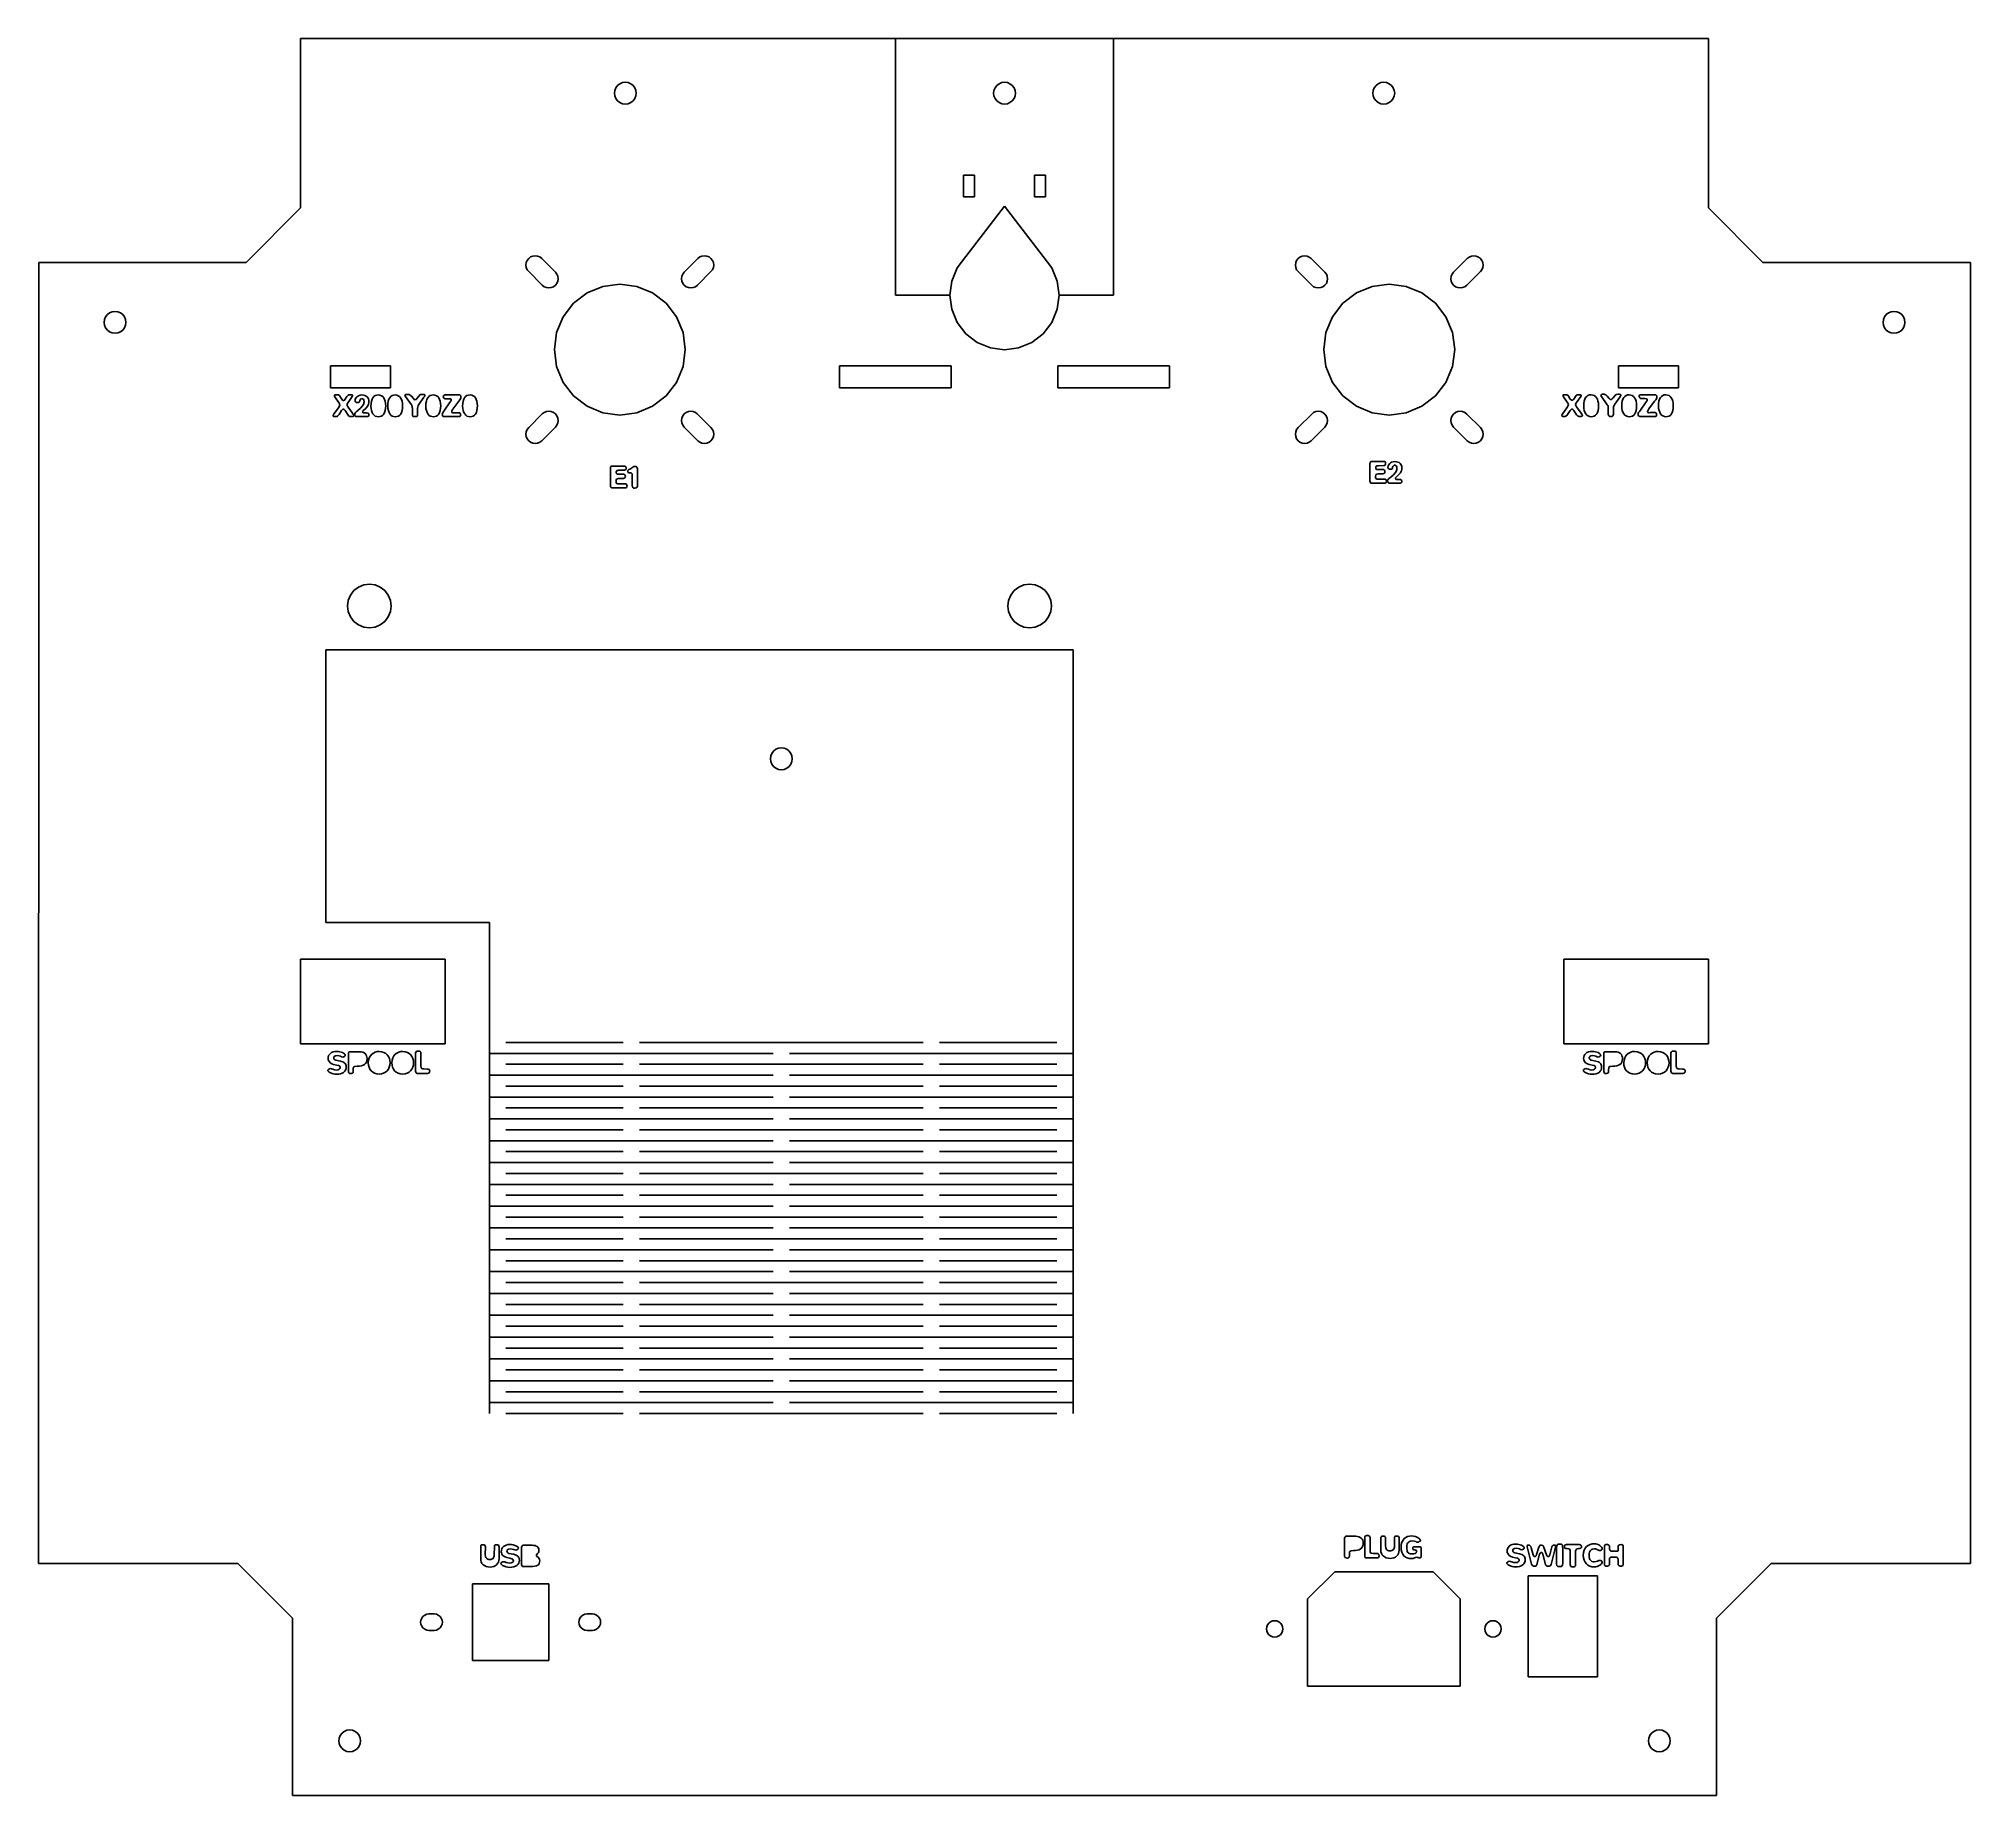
# Model space of a CAD drawing. Header units: metres. Extents: x 142 to 496, y 1157 to 1479.
import ezdxf

# ---------------------------------------------------------------- set-up
doc = ezdxf.new("R2010")
doc.units = ezdxf.units.M

msp = doc.modelspace()

# ---------------------------------------------------------------- linework, layer by layer
at = {"layer": 'COMPONENT0'}
for p, q in [((386.25, 1400.99, 0), (386.27, 1401.16, 0)), ((386.25, 1397.81, 0), (386.25, 1400.99, 0)), ((386.27, 1401.16, 0), (386.33, 1401.28, 0)), ((386.33, 1401.28, 0), (386.44, 1401.35, 0)), ((386.44, 1401.35, 0), (386.59, 1401.37, 0)), ((386.59, 1401.37, 0), (388.77, 1401.37, 0)), ((387.31, 1398.86, 0), (387.29, 1398.63, 0)), ((387.29, 1398.63, 0), (387.29, 1398.46, 0)), ((387.29, 1398.46, 0), (387.32, 1398.28, 0)), ((387.34, 1400.45, 0), (387.3, 1400.27, 0)), ((387.3, 1400.27, 0), (387.32, 1400.08, 0)), ((387.39, 1399, 0), (387.31, 1398.86, 0)), ((387.32, 1400.08, 0), (387.4, 1399.97, 0)), ((387.44, 1400.55, 0), (387.34, 1400.45, 0)), ((387.53, 1399.07, 0), (387.39, 1399, 0)), ((387.4, 1399.97, 0), (387.54, 1399.91, 0)), ((387.6, 1400.6, 0), (387.44, 1400.55, 0)), ((387.74, 1399.1, 0), (387.53, 1399.07, 0)), ((387.54, 1399.91, 0), (387.74, 1399.89, 0)), ((387.79, 1400.61, 0), (387.6, 1400.6, 0)), ((387.74, 1399.89, 0), (388.62, 1399.91, 0)), ((388.62, 1399.12, 0), (387.74, 1399.1, 0)), ((388.8, 1400.63, 0), (387.79, 1400.61, 0)), ((388.62, 1399.91, 0), (388.78, 1399.88, 0)), ((388.78, 1399.15, 0), (388.62, 1399.12, 0)), ((388.77, 1401.37, 0), (388.92, 1401.35, 0)), ((388.78, 1399.88, 0), (388.9, 1399.78, 0)), ((388.9, 1399.23, 0), (388.78, 1399.15, 0)), ((388.95, 1400.67, 0), (388.8, 1400.63, 0)), ((388.9, 1399.78, 0), (388.97, 1399.65, 0)), ((388.97, 1399.35, 0), (388.9, 1399.23, 0)), ((388.92, 1401.35, 0), (389.03, 1401.29, 0)), ((389.05, 1400.77, 0), (388.95, 1400.67, 0)), ((388.97, 1399.65, 0), (388.99, 1399.5, 0)), ((388.99, 1399.5, 0), (388.97, 1399.35, 0)), ((389.03, 1401.29, 0), (389.1, 1401.19, 0)), ((389.1, 1400.91, 0), (389.05, 1400.77, 0)), ((389.1, 1401.19, 0), (389.12, 1401.05, 0)), ((389.12, 1401.05, 0), (389.1, 1400.91, 0)), ((389.55, 1400.29, 0), (389.61, 1400.57, 0)), ((389.58, 1400.15, 0), (389.55, 1400.29, 0)), ((389.67, 1400.04, 0), (389.58, 1400.15, 0)), ((389.61, 1400.57, 0), (389.69, 1400.76, 0)), ((389.82, 1399.97, 0), (389.67, 1400.04, 0)), ((389.69, 1400.76, 0), (389.81, 1400.93, 0)), ((389.74, 1398.25, 0), (390.05, 1398.52, 0)), ((389.81, 1400.93, 0), (389.99, 1401.1, 0)), ((390.03, 1399.95, 0), (389.82, 1399.97, 0)), ((389.99, 1401.1, 0), (390.21, 1401.24, 0)), ((390.2, 1399.98, 0), (390.03, 1399.95, 0)), ((390.05, 1398.52, 0), (390.55, 1398.96, 0)), ((390.31, 1400.06, 0), (390.2, 1399.98, 0)), ((390.21, 1401.24, 0), (390.49, 1401.33, 0)), ((390.37, 1400.18, 0), (390.31, 1400.06, 0)), ((390.41, 1400.31, 0), (390.37, 1400.18, 0)), ((390.46, 1400.47, 0), (390.41, 1400.31, 0)), ((390.55, 1400.6, 0), (390.46, 1400.47, 0)), ((390.49, 1401.33, 0), (390.83, 1401.37, 0)), ((390.66, 1400.68, 0), (390.55, 1400.6, 0)), ((390.55, 1398.96, 0), (390.91, 1399.36, 0)), ((390.81, 1400.71, 0), (390.66, 1400.68, 0)), ((390.95, 1400.68, 0), (390.81, 1400.71, 0)), ((390.83, 1401.37, 0), (391.12, 1401.34, 0)), ((390.91, 1399.36, 0), (391.04, 1399.55, 0)), ((390.96, 1398.38, 0), (390.93, 1398.28, 0)), ((391.07, 1400.58, 0), (390.95, 1400.68, 0)), ((391.05, 1398.49, 0), (390.96, 1398.38, 0)), ((391.04, 1399.55, 0), (391.13, 1399.74, 0)), ((391.5, 1398.9, 0), (391.05, 1398.49, 0)), ((391.17, 1400.4, 0), (391.07, 1400.58, 0)), ((391.12, 1401.34, 0), (391.38, 1401.27, 0)), ((391.13, 1399.74, 0), (391.19, 1399.93, 0)), ((391.2, 1400.12, 0), (391.17, 1400.4, 0)), ((391.19, 1399.93, 0), (391.2, 1400.12, 0)), ((391.38, 1401.27, 0), (391.59, 1401.17, 0)), ((391.83, 1399.28, 0), (391.5, 1398.9, 0)), ((391.59, 1401.17, 0), (391.77, 1401.03, 0)), ((391.77, 1401.03, 0), (391.91, 1400.85, 0)), ((391.94, 1399.48, 0), (391.83, 1399.28, 0)), ((391.91, 1400.85, 0), (392.01, 1400.65, 0)), ((392.03, 1399.69, 0), (391.94, 1399.48, 0)), ((392.01, 1400.65, 0), (392.07, 1400.43, 0)), ((392.08, 1399.93, 0), (392.03, 1399.69, 0)), ((392.07, 1400.43, 0), (392.09, 1400.19, 0)), ((392.09, 1400.19, 0), (392.08, 1399.93, 0)), ((386.27, 1397.62, 0), (386.25, 1397.81, 0)), ((386.34, 1397.49, 0), (386.27, 1397.62, 0)), ((386.45, 1397.42, 0), (386.34, 1397.49, 0)), ((386.61, 1397.4, 0), (386.45, 1397.42, 0)), ((388.85, 1397.4, 0), (386.61, 1397.4, 0)), ((387.32, 1398.28, 0), (387.43, 1398.17, 0)), ((387.43, 1398.17, 0), (387.59, 1398.13, 0)), ((387.59, 1398.13, 0), (387.81, 1398.12, 0)), ((387.81, 1398.12, 0), (388.96, 1398.14, 0)), ((389.05, 1397.42, 0), (388.85, 1397.4, 0)), ((388.96, 1398.14, 0), (389.12, 1398.11, 0)), ((389.19, 1397.47, 0), (389.05, 1397.42, 0)), ((389.12, 1398.11, 0), (389.22, 1398, 0)), ((389.27, 1397.57, 0), (389.19, 1397.47, 0)), ((389.22, 1398, 0), (389.28, 1397.86, 0)), ((389.3, 1397.7, 0), (389.27, 1397.57, 0)), ((389.28, 1397.86, 0), (389.3, 1397.7, 0)), ((389.48, 1397.74, 0), (389.49, 1397.93, 0)), ((389.5, 1397.61, 0), (389.48, 1397.74, 0)), ((389.49, 1397.93, 0), (389.57, 1398.08, 0)), ((389.56, 1397.5, 0), (389.5, 1397.61, 0)), ((389.66, 1397.44, 0), (389.56, 1397.5, 0)), ((389.57, 1398.08, 0), (389.74, 1398.25, 0)), ((389.8, 1397.41, 0), (389.66, 1397.44, 0)), ((391.74, 1397.41, 0), (389.8, 1397.41, 0)), ((390.93, 1398.28, 0), (390.98, 1398.16, 0)), ((390.98, 1398.16, 0), (391.12, 1398.1, 0)), ((391.12, 1398.1, 0), (391.35, 1398.08, 0)), ((391.35, 1398.08, 0), (391.67, 1398.08, 0)), ((391.67, 1398.08, 0), (391.88, 1398.06, 0)), ((391.89, 1397.43, 0), (391.74, 1397.41, 0)), ((391.88, 1398.06, 0), (392, 1397.98, 0)), ((392, 1397.49, 0), (391.89, 1397.43, 0)), ((392, 1397.98, 0), (392.07, 1397.88, 0)), ((392.07, 1397.59, 0), (392, 1397.49, 0)), ((392.07, 1397.88, 0), (392.09, 1397.75, 0)), ((392.09, 1397.75, 0), (392.07, 1397.59, 0))]:
    msp.add_line(p, q, dxfattribs=at)
at = {"layer": 'COMPONENT1'}
for p, q in [((223.28, 1200.29, 0), (223.29, 1202.46, 0)), ((223.31, 1199.96, 0), (223.28, 1200.29, 0)), ((223.29, 1202.46, 0), (223.31, 1202.62, 0)), ((223.31, 1202.62, 0), (223.38, 1202.74, 0)), ((223.38, 1202.74, 0), (223.51, 1202.81, 0)), ((223.51, 1202.81, 0), (223.7, 1202.83, 0)), ((223.7, 1202.83, 0), (223.9, 1202.81, 0)), ((223.9, 1202.81, 0), (224.04, 1202.75, 0)), ((224.04, 1202.75, 0), (224.12, 1202.63, 0)), ((224.12, 1202.63, 0), (224.15, 1202.46, 0)), ((224.15, 1202.46, 0), (224.13, 1201.03, 0)), ((224.13, 1201.03, 0), (224.18, 1200.67, 0)), ((224.18, 1200.67, 0), (224.25, 1200.51, 0)), ((224.25, 1200.51, 0), (224.34, 1200.37, 0)), ((224.34, 1200.37, 0), (224.45, 1200.25, 0)), ((224.45, 1200.25, 0), (224.59, 1200.17, 0)), ((224.59, 1200.17, 0), (224.75, 1200.11, 0)), ((224.75, 1200.11, 0), (224.94, 1200.09, 0)), ((224.94, 1200.09, 0), (225.12, 1200.11, 0)), ((225.12, 1200.11, 0), (225.27, 1200.15, 0)), ((225.27, 1200.15, 0), (225.42, 1200.23, 0)), ((225.42, 1200.23, 0), (225.54, 1200.33, 0)), ((225.54, 1200.33, 0), (225.64, 1200.47, 0)), ((225.64, 1200.47, 0), (225.72, 1200.63, 0)), ((225.72, 1200.63, 0), (225.76, 1200.82, 0)), ((225.76, 1200.82, 0), (225.78, 1201.03, 0)), ((225.78, 1201.03, 0), (225.79, 1202.46, 0)), ((225.79, 1202.46, 0), (225.81, 1202.62, 0)), ((225.81, 1202.62, 0), (225.87, 1202.74, 0)), ((225.87, 1202.74, 0), (226.01, 1202.81, 0)), ((226.01, 1202.81, 0), (226.22, 1202.83, 0)), ((226.22, 1202.83, 0), (226.42, 1202.81, 0)), ((226.42, 1202.81, 0), (226.55, 1202.73, 0)), ((226.55, 1202.73, 0), (226.62, 1202.59, 0)), ((226.64, 1200.26, 0), (226.61, 1199.93, 0)), ((226.62, 1202.59, 0), (226.64, 1202.36, 0)), ((226.64, 1202.36, 0), (226.64, 1200.26, 0)), ((227.06, 1201.55, 0), (227.09, 1201.82, 0)), ((227.09, 1201.31, 0), (227.06, 1201.55, 0)), ((227.09, 1201.82, 0), (227.16, 1202.08, 0)), ((227.17, 1201.1, 0), (227.09, 1201.31, 0)), ((227.16, 1202.08, 0), (227.29, 1202.3, 0)), ((227.29, 1200.93, 0), (227.17, 1201.1, 0)), ((227.29, 1202.3, 0), (227.46, 1202.49, 0)), ((227.43, 1200.79, 0), (227.29, 1200.93, 0)), ((227.76, 1200.58, 0), (227.43, 1200.79, 0)), ((227.46, 1202.49, 0), (227.69, 1202.65, 0)), ((227.69, 1202.65, 0), (227.96, 1202.76, 0)), ((228.07, 1200.46, 0), (227.76, 1200.58, 0)), ((227.96, 1202.76, 0), (228.28, 1202.84, 0)), ((228.62, 1200.34, 0), (228.07, 1200.46, 0)), ((228.12, 1201.81, 0), (228.1, 1201.68, 0)), ((228.1, 1201.68, 0), (228.12, 1201.54, 0)), ((228.19, 1201.9, 0), (228.12, 1201.81, 0)), ((228.12, 1201.54, 0), (228.2, 1201.4, 0)), ((228.4, 1202.02, 0), (228.19, 1201.9, 0)), ((228.2, 1201.4, 0), (228.31, 1201.3, 0)), ((228.28, 1202.84, 0), (228.64, 1202.86, 0)), ((228.31, 1201.3, 0), (228.46, 1201.24, 0)), ((228.71, 1202.08, 0), (228.4, 1202.02, 0)), ((228.46, 1201.24, 0), (229.31, 1201.07, 0)), ((228.99, 1200.25, 0), (228.62, 1200.34, 0)), ((228.64, 1202.86, 0), (228.94, 1202.84, 0)), ((229.07, 1202.04, 0), (228.71, 1202.08, 0)), ((228.94, 1202.84, 0), (229.22, 1202.79, 0)), ((229.12, 1200.18, 0), (228.99, 1200.25, 0)), ((229.33, 1201.96, 0), (229.07, 1202.04, 0)), ((229.2, 1200.1, 0), (229.12, 1200.18, 0)), ((229.25, 1199.99, 0), (229.2, 1200.1, 0)), ((229.22, 1202.79, 0), (229.72, 1202.63, 0)), ((229.31, 1201.07, 0), (229.78, 1200.92, 0)), ((229.54, 1201.87, 0), (229.33, 1201.96, 0)), ((229.75, 1201.83, 0), (229.54, 1201.87, 0)), ((229.72, 1202.63, 0), (230.07, 1202.41, 0)), ((229.9, 1201.86, 0), (229.75, 1201.83, 0)), ((229.78, 1200.92, 0), (229.97, 1200.82, 0)), ((230.05, 1201.95, 0), (229.9, 1201.86, 0)), ((229.97, 1200.82, 0), (230.12, 1200.7, 0)), ((230.16, 1202.06, 0), (230.05, 1201.95, 0)), ((230.07, 1202.41, 0), (230.17, 1202.3, 0)), ((230.12, 1200.7, 0), (230.23, 1200.56, 0)), ((230.2, 1202.19, 0), (230.16, 1202.06, 0)), ((230.17, 1202.3, 0), (230.2, 1202.19, 0)), ((230.23, 1200.56, 0), (230.31, 1200.4, 0)), ((230.31, 1200.4, 0), (230.36, 1200.22, 0)), ((230.36, 1200.22, 0), (230.38, 1200.01, 0)), ((230.79, 1202.38, 0), (230.81, 1202.53, 0)), ((230.79, 1199.2, 0), (230.79, 1202.38, 0)), ((230.81, 1202.53, 0), (230.86, 1202.63, 0)), ((230.86, 1202.63, 0), (230.96, 1202.7, 0)), ((230.96, 1202.7, 0), (231.1, 1202.72, 0)), ((231.1, 1202.72, 0), (232.7, 1202.72, 0)), ((232.7, 1202.72, 0), (232.99, 1202.71, 0)), ((232.99, 1202.71, 0), (233.24, 1202.66, 0)), ((233.24, 1202.66, 0), (233.46, 1202.59, 0)), ((233.46, 1202.59, 0), (233.64, 1202.49, 0)), ((233.5, 1200.97, 0), (233.48, 1200.88, 0)), ((233.48, 1200.88, 0), (233.51, 1200.76, 0)), ((233.56, 1201.05, 0), (233.5, 1200.97, 0)), ((233.51, 1200.76, 0), (233.58, 1200.68, 0)), ((233.72, 1201.21, 0), (233.56, 1201.05, 0)), ((233.58, 1200.68, 0), (233.8, 1200.52, 0)), ((233.64, 1202.49, 0), (233.78, 1202.36, 0)), ((233.89, 1201.43, 0), (233.72, 1201.21, 0)), ((233.78, 1202.36, 0), (233.88, 1202.21, 0)), ((233.8, 1200.52, 0), (234.02, 1200.28, 0)), ((233.88, 1202.21, 0), (233.94, 1202.02, 0)), ((233.94, 1201.59, 0), (233.89, 1201.43, 0)), ((233.94, 1202.02, 0), (233.96, 1201.81, 0)), ((233.96, 1201.81, 0), (233.94, 1201.59, 0)), ((234.02, 1200.28, 0), (234.09, 1200.11, 0)), ((234.09, 1200.11, 0), (234.12, 1199.87, 0)), ((223.39, 1199.66, 0), (223.31, 1199.96, 0)), ((223.52, 1199.39, 0), (223.39, 1199.66, 0)), ((223.72, 1199.17, 0), (223.52, 1199.39, 0)), ((223.96, 1198.99, 0), (223.72, 1199.17, 0)), ((224.26, 1198.85, 0), (223.96, 1198.99, 0)), ((224.61, 1198.77, 0), (224.26, 1198.85, 0)), ((225.01, 1198.74, 0), (224.61, 1198.77, 0)), ((225.36, 1198.77, 0), (225.01, 1198.74, 0)), ((225.67, 1198.85, 0), (225.36, 1198.77, 0)), ((225.95, 1198.98, 0), (225.67, 1198.85, 0)), ((226.19, 1199.16, 0), (225.95, 1198.98, 0)), ((226.38, 1199.38, 0), (226.19, 1199.16, 0)), ((226.52, 1199.64, 0), (226.38, 1199.38, 0)), ((226.61, 1199.93, 0), (226.52, 1199.64, 0)), ((227, 1199.37, 0), (227.05, 1199.49, 0)), ((227.03, 1199.27, 0), (227, 1199.37, 0)), ((227.13, 1199.16, 0), (227.03, 1199.27, 0)), ((227.05, 1199.49, 0), (227.17, 1199.6, 0)), ((227.28, 1199.04, 0), (227.13, 1199.16, 0)), ((227.17, 1199.6, 0), (227.32, 1199.69, 0)), ((227.47, 1198.93, 0), (227.28, 1199.04, 0)), ((227.32, 1199.69, 0), (227.47, 1199.72, 0)), ((227.47, 1199.72, 0), (227.69, 1199.67, 0)), ((227.98, 1198.75, 0), (227.47, 1198.93, 0)), ((227.69, 1199.67, 0), (227.95, 1199.58, 0)), ((227.95, 1199.58, 0), (228.25, 1199.49, 0)), ((228.28, 1198.69, 0), (227.98, 1198.75, 0)), ((228.25, 1199.49, 0), (228.61, 1199.44, 0)), ((228.6, 1198.67, 0), (228.28, 1198.69, 0)), ((229, 1198.7, 0), (228.6, 1198.67, 0)), ((228.61, 1199.44, 0), (228.88, 1199.49, 0)), ((228.88, 1199.49, 0), (229.08, 1199.59, 0)), ((229.35, 1198.76, 0), (229, 1198.7, 0)), ((229.08, 1199.59, 0), (229.22, 1199.72, 0)), ((229.22, 1199.72, 0), (229.27, 1199.84, 0)), ((229.27, 1199.84, 0), (229.25, 1199.99, 0)), ((229.66, 1198.87, 0), (229.35, 1198.76, 0)), ((229.91, 1199.01, 0), (229.66, 1198.87, 0)), ((230.12, 1199.2, 0), (229.91, 1199.01, 0)), ((230.26, 1199.43, 0), (230.12, 1199.2, 0)), ((230.35, 1199.7, 0), (230.26, 1199.43, 0)), ((230.38, 1200.01, 0), (230.35, 1199.7, 0)), ((230.8, 1199.02, 0), (230.79, 1199.2, 0)), ((230.86, 1198.9, 0), (230.8, 1199.02, 0)), ((230.97, 1198.84, 0), (230.86, 1198.9, 0)), ((231.13, 1198.81, 0), (230.97, 1198.84, 0)), ((232.45, 1198.81, 0), (231.13, 1198.81, 0)), ((232.86, 1198.83, 0), (232.45, 1198.81, 0)), ((233.21, 1198.88, 0), (232.86, 1198.83, 0)), ((233.5, 1198.96, 0), (233.21, 1198.88, 0)), ((233.73, 1199.07, 0), (233.5, 1198.96, 0)), ((233.91, 1199.22, 0), (233.73, 1199.07, 0)), ((234.03, 1199.4, 0), (233.91, 1199.22, 0)), ((234.09, 1199.61, 0), (234.03, 1199.4, 0)), ((234.12, 1199.87, 0), (234.09, 1199.61, 0))]:
    msp.add_line(p, q, dxfattribs=at)
at = {"layer": 'COMPONENT2'}
for p, q in [((425.39, 1291.94, 0), (425.42, 1292.22, 0)), ((425.42, 1292.22, 0), (425.5, 1292.47, 0)), ((425.5, 1292.47, 0), (425.62, 1292.7, 0)), ((425.62, 1292.7, 0), (425.8, 1292.89, 0)), ((425.8, 1292.89, 0), (426.02, 1293.04, 0)), ((426.02, 1293.04, 0), (426.29, 1293.16, 0)), ((426.29, 1293.16, 0), (426.61, 1293.23, 0)), ((426.45, 1292.2, 0), (426.43, 1292.08, 0)), ((426.52, 1292.3, 0), (426.45, 1292.2, 0)), ((426.74, 1292.42, 0), (426.52, 1292.3, 0)), ((426.61, 1293.23, 0), (426.98, 1293.25, 0)), ((427.04, 1292.48, 0), (426.74, 1292.42, 0)), ((426.98, 1293.25, 0), (427.27, 1293.24, 0)), ((427.4, 1292.44, 0), (427.04, 1292.48, 0)), ((427.27, 1293.24, 0), (427.56, 1293.19, 0)), ((427.67, 1292.35, 0), (427.4, 1292.44, 0)), ((427.56, 1293.19, 0), (428.06, 1293.02, 0)), ((427.87, 1292.26, 0), (427.67, 1292.35, 0)), ((428.08, 1292.22, 0), (427.87, 1292.26, 0)), ((428.06, 1293.02, 0), (428.4, 1292.8, 0)), ((428.23, 1292.26, 0), (428.08, 1292.22, 0)), ((428.38, 1292.34, 0), (428.23, 1292.26, 0)), ((428.49, 1292.46, 0), (428.38, 1292.34, 0)), ((428.4, 1292.8, 0), (428.5, 1292.69, 0)), ((428.54, 1292.59, 0), (428.49, 1292.46, 0)), ((428.5, 1292.69, 0), (428.54, 1292.59, 0)), ((429.12, 1292.86, 0), (429.14, 1292.99, 0)), ((429.12, 1289.55, 0), (429.12, 1292.86, 0)), ((429.14, 1292.99, 0), (429.2, 1293.09, 0)), ((429.2, 1293.09, 0), (429.29, 1293.15, 0)), ((429.29, 1293.15, 0), (429.41, 1293.17, 0)), ((429.41, 1293.17, 0), (431.18, 1293.17, 0)), ((431.18, 1293.17, 0), (431.47, 1293.15, 0)), ((431.47, 1293.15, 0), (431.74, 1293.09, 0)), ((431.74, 1293.09, 0), (431.97, 1292.98, 0)), ((431.97, 1292.98, 0), (432.16, 1292.84, 0)), ((432.16, 1292.84, 0), (432.32, 1292.66, 0)), ((432.32, 1292.66, 0), (432.43, 1292.46, 0)), ((432.43, 1292.46, 0), (432.51, 1292.22, 0)), ((432.51, 1292.22, 0), (432.53, 1291.97, 0)), ((432.94, 1292.07, 0), (433.14, 1292.43, 0)), ((433.14, 1292.43, 0), (433.4, 1292.73, 0)), ((433.4, 1292.73, 0), (433.7, 1292.95, 0)), ((433.7, 1292.95, 0), (434.03, 1293.11, 0)), ((434.03, 1293.11, 0), (434.38, 1293.21, 0)), ((434.38, 1293.21, 0), (434.73, 1293.24, 0)), ((434.73, 1293.24, 0), (435.2, 1293.19, 0)), ((435.2, 1293.19, 0), (435.6, 1293.06, 0)), ((435.6, 1293.06, 0), (435.95, 1292.86, 0)), ((435.95, 1292.86, 0), (436.23, 1292.6, 0)), ((436.23, 1292.6, 0), (436.46, 1292.29, 0)), ((436.46, 1292.29, 0), (436.62, 1291.94, 0)), ((437.24, 1292.07, 0), (437.45, 1292.43, 0)), ((437.45, 1292.43, 0), (437.7, 1292.73, 0)), ((437.7, 1292.73, 0), (438, 1292.95, 0)), ((438, 1292.95, 0), (438.33, 1293.11, 0)), ((438.33, 1293.11, 0), (438.69, 1293.21, 0)), ((438.69, 1293.21, 0), (439.04, 1293.24, 0)), ((439.04, 1293.24, 0), (439.5, 1293.19, 0)), ((439.5, 1293.19, 0), (439.91, 1293.06, 0)), ((439.91, 1293.06, 0), (440.25, 1292.86, 0)), ((440.25, 1292.86, 0), (440.54, 1292.6, 0)), ((440.54, 1292.6, 0), (440.76, 1292.29, 0)), ((440.76, 1292.29, 0), (440.92, 1291.94, 0)), ((441.42, 1292.95, 0), (441.44, 1293.08, 0)), ((441.42, 1289.62, 0), (441.42, 1292.95, 0)), ((441.44, 1293.08, 0), (441.51, 1293.2, 0)), ((441.51, 1293.2, 0), (441.62, 1293.28, 0)), ((441.62, 1293.28, 0), (441.75, 1293.3, 0)), ((441.75, 1293.3, 0), (442.04, 1293.3, 0)), ((442.04, 1293.3, 0), (442.18, 1293.28, 0)), ((442.18, 1293.28, 0), (442.3, 1293.21, 0)), ((442.3, 1293.21, 0), (442.37, 1293.09, 0)), ((442.37, 1293.09, 0), (442.39, 1292.95, 0)), ((442.39, 1292.95, 0), (442.39, 1290.58, 0)), ((425.33, 1289.76, 0), (425.38, 1289.88, 0)), ((425.37, 1289.66, 0), (425.33, 1289.76, 0)), ((425.46, 1289.55, 0), (425.37, 1289.66, 0)), ((425.38, 1289.88, 0), (425.5, 1290, 0)), ((425.42, 1291.7, 0), (425.39, 1291.94, 0)), ((425.5, 1291.5, 0), (425.42, 1291.7, 0)), ((425.61, 1289.44, 0), (425.46, 1289.55, 0)), ((425.62, 1291.32, 0), (425.5, 1291.5, 0)), ((425.5, 1290, 0), (425.65, 1290.08, 0)), ((425.8, 1289.33, 0), (425.61, 1289.44, 0)), ((425.77, 1291.18, 0), (425.62, 1291.32, 0)), ((425.65, 1290.08, 0), (425.8, 1290.11, 0)), ((426.09, 1290.97, 0), (425.77, 1291.18, 0)), ((425.8, 1290.11, 0), (426.02, 1290.07, 0)), ((426.31, 1289.15, 0), (425.8, 1289.33, 0)), ((426.02, 1290.07, 0), (426.28, 1289.98, 0)), ((426.4, 1290.86, 0), (426.09, 1290.97, 0)), ((426.28, 1289.98, 0), (426.58, 1289.88, 0)), ((426.61, 1289.09, 0), (426.31, 1289.15, 0)), ((426.95, 1290.73, 0), (426.4, 1290.86, 0)), ((426.43, 1292.08, 0), (426.46, 1291.93, 0)), ((426.46, 1291.93, 0), (426.53, 1291.8, 0)), ((426.53, 1291.8, 0), (426.64, 1291.7, 0)), ((426.58, 1289.88, 0), (426.94, 1289.84, 0)), ((426.93, 1289.07, 0), (426.61, 1289.09, 0)), ((426.64, 1291.7, 0), (426.79, 1291.64, 0)), ((426.79, 1291.64, 0), (427.64, 1291.46, 0)), ((427.33, 1289.09, 0), (426.93, 1289.07, 0)), ((426.94, 1289.84, 0), (427.21, 1289.88, 0)), ((427.32, 1290.64, 0), (426.95, 1290.73, 0)), ((427.21, 1289.88, 0), (427.42, 1289.99, 0)), ((427.45, 1290.58, 0), (427.32, 1290.64, 0)), ((427.68, 1289.15, 0), (427.33, 1289.09, 0)), ((427.42, 1289.99, 0), (427.55, 1290.12, 0)), ((427.53, 1290.5, 0), (427.45, 1290.58, 0)), ((427.58, 1290.38, 0), (427.53, 1290.5, 0)), ((427.55, 1290.12, 0), (427.6, 1290.23, 0)), ((427.6, 1290.23, 0), (427.58, 1290.38, 0)), ((427.64, 1291.46, 0), (428.12, 1291.31, 0)), ((427.99, 1289.26, 0), (427.68, 1289.15, 0)), ((428.25, 1289.41, 0), (427.99, 1289.26, 0)), ((428.12, 1291.31, 0), (428.3, 1291.21, 0)), ((428.45, 1289.6, 0), (428.25, 1289.41, 0)), ((428.3, 1291.21, 0), (428.45, 1291.1, 0)), ((428.45, 1291.1, 0), (428.56, 1290.96, 0)), ((428.6, 1289.83, 0), (428.45, 1289.6, 0)), ((428.56, 1290.96, 0), (428.65, 1290.8, 0)), ((428.68, 1290.1, 0), (428.6, 1289.83, 0)), ((428.65, 1290.8, 0), (428.7, 1290.61, 0)), ((428.71, 1290.41, 0), (428.68, 1290.1, 0)), ((428.7, 1290.61, 0), (428.71, 1290.41, 0)), ((429.15, 1289.38, 0), (429.12, 1289.55, 0)), ((429.23, 1289.28, 0), (429.15, 1289.38, 0)), ((429.38, 1289.22, 0), (429.23, 1289.28, 0)), ((429.63, 1289.2, 0), (429.38, 1289.22, 0)), ((429.8, 1289.23, 0), (429.63, 1289.2, 0)), ((429.91, 1289.31, 0), (429.8, 1289.23, 0)), ((429.97, 1289.4, 0), (429.91, 1289.31, 0)), ((429.99, 1289.5, 0), (429.97, 1289.4, 0)), ((430, 1290.2, 0), (429.99, 1289.89, 0)), ((429.99, 1289.89, 0), (429.99, 1289.5, 0)), ((430.03, 1290.32, 0), (430, 1290.2, 0)), ((430.09, 1290.41, 0), (430.03, 1290.32, 0)), ((430.18, 1290.47, 0), (430.09, 1290.41, 0)), ((430.31, 1290.51, 0), (430.18, 1290.47, 0)), ((430.74, 1290.55, 0), (430.31, 1290.51, 0)), ((431.13, 1290.56, 0), (430.74, 1290.55, 0)), ((431.49, 1290.62, 0), (431.13, 1290.56, 0)), ((431.8, 1290.72, 0), (431.49, 1290.62, 0)), ((432.05, 1290.86, 0), (431.8, 1290.72, 0)), ((432.26, 1291.05, 0), (432.05, 1290.86, 0)), ((432.41, 1291.3, 0), (432.26, 1291.05, 0)), ((432.5, 1291.6, 0), (432.41, 1291.3, 0)), ((432.53, 1291.97, 0), (432.5, 1291.6, 0)), ((432.76, 1291.14, 0), (432.81, 1291.64, 0)), ((432.8, 1290.74, 0), (432.76, 1291.14, 0)), ((432.89, 1290.36, 0), (432.8, 1290.74, 0)), ((432.81, 1291.64, 0), (432.94, 1292.07, 0)), ((433.05, 1290.01, 0), (432.89, 1290.36, 0)), ((433.28, 1289.71, 0), (433.05, 1290.01, 0)), ((433.56, 1289.45, 0), (433.28, 1289.71, 0)), ((433.9, 1289.26, 0), (433.56, 1289.45, 0)), ((434.3, 1289.13, 0), (433.9, 1289.26, 0)), ((434.76, 1289.09, 0), (434.3, 1289.13, 0)), ((435.18, 1289.12, 0), (434.76, 1289.09, 0)), ((435.57, 1289.24, 0), (435.18, 1289.12, 0)), ((435.92, 1289.43, 0), (435.57, 1289.24, 0)), ((436.2, 1289.67, 0), (435.92, 1289.43, 0)), ((436.44, 1289.97, 0), (436.2, 1289.67, 0)), ((436.61, 1290.33, 0), (436.44, 1289.97, 0)), ((436.72, 1290.73, 0), (436.61, 1290.33, 0)), ((436.62, 1291.94, 0), (436.72, 1291.56, 0)), ((436.72, 1291.56, 0), (436.75, 1291.16, 0)), ((436.75, 1291.16, 0), (436.72, 1290.73, 0)), ((437.07, 1291.14, 0), (437.11, 1291.64, 0)), ((437.1, 1290.74, 0), (437.07, 1291.14, 0)), ((437.2, 1290.36, 0), (437.1, 1290.74, 0)), ((437.11, 1291.64, 0), (437.24, 1292.07, 0)), ((437.36, 1290.01, 0), (437.2, 1290.36, 0)), ((437.58, 1289.71, 0), (437.36, 1290.01, 0)), ((437.86, 1289.45, 0), (437.58, 1289.71, 0)), ((438.21, 1289.26, 0), (437.86, 1289.45, 0)), ((438.6, 1289.13, 0), (438.21, 1289.26, 0)), ((439.06, 1289.09, 0), (438.6, 1289.13, 0)), ((439.49, 1289.12, 0), (439.06, 1289.09, 0)), ((439.88, 1289.24, 0), (439.49, 1289.12, 0)), ((440.22, 1289.43, 0), (439.88, 1289.24, 0)), ((440.51, 1289.67, 0), (440.22, 1289.43, 0)), ((440.74, 1289.97, 0), (440.51, 1289.67, 0)), ((440.91, 1290.33, 0), (440.74, 1289.97, 0)), ((441.02, 1290.73, 0), (440.91, 1290.33, 0)), ((440.92, 1291.94, 0), (441.02, 1291.56, 0)), ((441.02, 1291.56, 0), (441.06, 1291.16, 0)), ((441.06, 1291.16, 0), (441.02, 1290.73, 0)), ((441.44, 1289.44, 0), (441.42, 1289.62, 0)), ((441.51, 1289.31, 0), (441.44, 1289.44, 0)), ((441.62, 1289.23, 0), (441.51, 1289.31, 0)), ((441.77, 1289.21, 0), (441.62, 1289.23, 0)), ((443.61, 1289.21, 0), (441.77, 1289.21, 0)), ((442.39, 1290.58, 0), (442.43, 1290.27, 0)), ((442.43, 1290.27, 0), (442.48, 1290.17, 0)), ((442.48, 1290.17, 0), (442.58, 1290.1, 0)), ((442.58, 1290.1, 0), (442.72, 1290.06, 0)), ((442.72, 1290.06, 0), (442.92, 1290.03, 0)), ((442.92, 1290.03, 0), (443.53, 1290.02, 0)), ((443.53, 1290.02, 0), (443.74, 1290, 0)), ((443.79, 1289.23, 0), (443.61, 1289.21, 0)), ((443.74, 1290, 0), (443.9, 1289.95, 0)), ((443.92, 1289.31, 0), (443.79, 1289.23, 0)), ((443.9, 1289.95, 0), (443.99, 1289.82, 0)), ((444, 1289.43, 0), (443.92, 1289.31, 0)), ((443.99, 1289.82, 0), (444.02, 1289.61, 0)), ((444.02, 1289.61, 0), (444, 1289.43, 0))]:
    msp.add_line(p, q, dxfattribs=at)
at = {"layer": 'COMPONENT3'}
for p, q in [((195.32, 1291.94, 0), (195.35, 1292.22, 0)), ((195.35, 1292.22, 0), (195.42, 1292.47, 0)), ((195.42, 1292.47, 0), (195.55, 1292.7, 0)), ((195.55, 1292.7, 0), (195.73, 1292.89, 0)), ((195.73, 1292.89, 0), (195.95, 1293.04, 0)), ((195.95, 1293.04, 0), (196.22, 1293.16, 0)), ((196.22, 1293.16, 0), (196.54, 1293.23, 0)), ((196.38, 1292.2, 0), (196.36, 1292.08, 0)), ((196.45, 1292.3, 0), (196.38, 1292.2, 0)), ((196.66, 1292.42, 0), (196.45, 1292.3, 0)), ((196.54, 1293.23, 0), (196.91, 1293.25, 0)), ((196.97, 1292.48, 0), (196.66, 1292.42, 0)), ((196.91, 1293.25, 0), (197.2, 1293.24, 0)), ((197.33, 1292.44, 0), (196.97, 1292.48, 0)), ((197.2, 1293.24, 0), (197.49, 1293.19, 0)), ((197.59, 1292.35, 0), (197.33, 1292.44, 0)), ((197.49, 1293.19, 0), (197.98, 1293.02, 0)), ((197.8, 1292.26, 0), (197.59, 1292.35, 0)), ((198.01, 1292.22, 0), (197.8, 1292.26, 0)), ((197.98, 1293.02, 0), (198.33, 1292.8, 0)), ((198.16, 1292.26, 0), (198.01, 1292.22, 0)), ((198.31, 1292.34, 0), (198.16, 1292.26, 0)), ((198.42, 1292.46, 0), (198.31, 1292.34, 0)), ((198.33, 1292.8, 0), (198.43, 1292.69, 0)), ((198.46, 1292.59, 0), (198.42, 1292.46, 0)), ((198.43, 1292.69, 0), (198.46, 1292.59, 0)), ((199.05, 1292.86, 0), (199.07, 1292.99, 0)), ((199.05, 1289.55, 0), (199.05, 1292.86, 0)), ((199.07, 1292.99, 0), (199.13, 1293.09, 0)), ((199.13, 1293.09, 0), (199.22, 1293.15, 0)), ((199.22, 1293.15, 0), (199.34, 1293.17, 0)), ((199.34, 1293.17, 0), (201.11, 1293.17, 0)), ((201.11, 1293.17, 0), (201.4, 1293.15, 0)), ((201.4, 1293.15, 0), (201.67, 1293.09, 0)), ((201.67, 1293.09, 0), (201.9, 1292.98, 0)), ((201.9, 1292.98, 0), (202.09, 1292.84, 0)), ((202.09, 1292.84, 0), (202.25, 1292.66, 0)), ((202.25, 1292.66, 0), (202.36, 1292.46, 0)), ((202.36, 1292.46, 0), (202.44, 1292.22, 0)), ((202.44, 1292.22, 0), (202.46, 1291.97, 0)), ((202.87, 1292.07, 0), (203.07, 1292.43, 0)), ((203.07, 1292.43, 0), (203.33, 1292.73, 0)), ((203.33, 1292.73, 0), (203.63, 1292.95, 0)), ((203.63, 1292.95, 0), (203.96, 1293.11, 0)), ((203.96, 1293.11, 0), (204.31, 1293.21, 0)), ((204.31, 1293.21, 0), (204.66, 1293.24, 0)), ((204.66, 1293.24, 0), (205.13, 1293.19, 0)), ((205.13, 1293.19, 0), (205.53, 1293.06, 0)), ((205.53, 1293.06, 0), (205.88, 1292.86, 0)), ((205.88, 1292.86, 0), (206.16, 1292.6, 0)), ((206.16, 1292.6, 0), (206.39, 1292.29, 0)), ((206.39, 1292.29, 0), (206.55, 1291.94, 0)), ((207.17, 1292.07, 0), (207.38, 1292.43, 0)), ((207.38, 1292.43, 0), (207.63, 1292.73, 0)), ((207.63, 1292.73, 0), (207.93, 1292.95, 0)), ((207.93, 1292.95, 0), (208.26, 1293.11, 0)), ((208.26, 1293.11, 0), (208.62, 1293.21, 0)), ((208.62, 1293.21, 0), (208.97, 1293.24, 0)), ((208.97, 1293.24, 0), (209.43, 1293.19, 0)), ((209.43, 1293.19, 0), (209.84, 1293.06, 0)), ((209.84, 1293.06, 0), (210.18, 1292.86, 0)), ((210.18, 1292.86, 0), (210.47, 1292.6, 0)), ((210.47, 1292.6, 0), (210.69, 1292.29, 0)), ((210.69, 1292.29, 0), (210.85, 1291.94, 0)), ((211.35, 1292.95, 0), (211.37, 1293.08, 0)), ((211.35, 1289.62, 0), (211.35, 1292.95, 0)), ((211.37, 1293.08, 0), (211.44, 1293.2, 0)), ((211.44, 1293.2, 0), (211.55, 1293.28, 0)), ((211.55, 1293.28, 0), (211.68, 1293.3, 0)), ((211.68, 1293.3, 0), (211.97, 1293.3, 0)), ((211.97, 1293.3, 0), (212.11, 1293.28, 0)), ((212.11, 1293.28, 0), (212.22, 1293.21, 0)), ((212.22, 1293.21, 0), (212.3, 1293.09, 0)), ((212.3, 1293.09, 0), (212.32, 1292.95, 0)), ((212.32, 1292.95, 0), (212.32, 1290.58, 0)), ((195.26, 1289.76, 0), (195.31, 1289.88, 0)), ((195.29, 1289.66, 0), (195.26, 1289.76, 0)), ((195.39, 1289.55, 0), (195.29, 1289.66, 0)), ((195.31, 1289.88, 0), (195.43, 1290, 0)), ((195.35, 1291.7, 0), (195.32, 1291.94, 0)), ((195.43, 1291.5, 0), (195.35, 1291.7, 0)), ((195.54, 1289.44, 0), (195.39, 1289.55, 0)), ((195.55, 1291.32, 0), (195.43, 1291.5, 0)), ((195.43, 1290, 0), (195.58, 1290.08, 0)), ((195.73, 1289.33, 0), (195.54, 1289.44, 0)), ((195.69, 1291.18, 0), (195.55, 1291.32, 0)), ((195.58, 1290.08, 0), (195.73, 1290.11, 0)), ((196.02, 1290.97, 0), (195.69, 1291.18, 0)), ((195.73, 1290.11, 0), (195.95, 1290.07, 0)), ((196.24, 1289.15, 0), (195.73, 1289.33, 0)), ((195.95, 1290.07, 0), (196.21, 1289.98, 0)), ((196.33, 1290.86, 0), (196.02, 1290.97, 0)), ((196.21, 1289.98, 0), (196.51, 1289.88, 0)), ((196.54, 1289.09, 0), (196.24, 1289.15, 0)), ((196.88, 1290.73, 0), (196.33, 1290.86, 0)), ((196.36, 1292.08, 0), (196.38, 1291.93, 0)), ((196.38, 1291.93, 0), (196.46, 1291.8, 0)), ((196.46, 1291.8, 0), (196.57, 1291.7, 0)), ((196.51, 1289.88, 0), (196.87, 1289.84, 0)), ((196.86, 1289.07, 0), (196.54, 1289.09, 0)), ((196.57, 1291.7, 0), (196.72, 1291.64, 0)), ((196.72, 1291.64, 0), (197.57, 1291.46, 0)), ((197.26, 1289.09, 0), (196.86, 1289.07, 0)), ((196.87, 1289.84, 0), (197.14, 1289.88, 0)), ((197.25, 1290.64, 0), (196.88, 1290.73, 0)), ((197.14, 1289.88, 0), (197.34, 1289.99, 0)), ((197.38, 1290.58, 0), (197.25, 1290.64, 0)), ((197.61, 1289.15, 0), (197.26, 1289.09, 0)), ((197.34, 1289.99, 0), (197.48, 1290.12, 0)), ((197.46, 1290.5, 0), (197.38, 1290.58, 0)), ((197.51, 1290.38, 0), (197.46, 1290.5, 0)), ((197.48, 1290.12, 0), (197.53, 1290.23, 0)), ((197.53, 1290.23, 0), (197.51, 1290.38, 0)), ((197.57, 1291.46, 0), (198.04, 1291.31, 0)), ((197.92, 1289.26, 0), (197.61, 1289.15, 0)), ((198.17, 1289.41, 0), (197.92, 1289.26, 0)), ((198.04, 1291.31, 0), (198.23, 1291.21, 0)), ((198.38, 1289.6, 0), (198.17, 1289.41, 0)), ((198.23, 1291.21, 0), (198.38, 1291.1, 0)), ((198.38, 1291.1, 0), (198.49, 1290.96, 0)), ((198.52, 1289.83, 0), (198.38, 1289.6, 0)), ((198.49, 1290.96, 0), (198.57, 1290.8, 0)), ((198.61, 1290.1, 0), (198.52, 1289.83, 0)), ((198.57, 1290.8, 0), (198.62, 1290.61, 0)), ((198.64, 1290.41, 0), (198.61, 1290.1, 0)), ((198.62, 1290.61, 0), (198.64, 1290.41, 0)), ((199.07, 1289.38, 0), (199.05, 1289.55, 0)), ((199.16, 1289.28, 0), (199.07, 1289.38, 0)), ((199.31, 1289.22, 0), (199.16, 1289.28, 0)), ((199.56, 1289.2, 0), (199.31, 1289.22, 0)), ((199.73, 1289.23, 0), (199.56, 1289.2, 0)), ((199.84, 1289.31, 0), (199.73, 1289.23, 0)), ((199.9, 1289.4, 0), (199.84, 1289.31, 0)), ((199.92, 1289.5, 0), (199.9, 1289.4, 0)), ((199.93, 1290.2, 0), (199.92, 1289.89, 0)), ((199.92, 1289.89, 0), (199.92, 1289.5, 0)), ((199.96, 1290.32, 0), (199.93, 1290.2, 0)), ((200.02, 1290.41, 0), (199.96, 1290.32, 0)), ((200.11, 1290.47, 0), (200.02, 1290.41, 0)), ((200.24, 1290.51, 0), (200.11, 1290.47, 0)), ((200.67, 1290.55, 0), (200.24, 1290.51, 0)), ((201.06, 1290.56, 0), (200.67, 1290.55, 0)), ((201.42, 1290.62, 0), (201.06, 1290.56, 0)), ((201.73, 1290.72, 0), (201.42, 1290.62, 0)), ((201.98, 1290.86, 0), (201.73, 1290.72, 0)), ((202.19, 1291.05, 0), (201.98, 1290.86, 0)), ((202.34, 1291.3, 0), (202.19, 1291.05, 0)), ((202.43, 1291.6, 0), (202.34, 1291.3, 0)), ((202.46, 1291.97, 0), (202.43, 1291.6, 0)), ((202.69, 1291.14, 0), (202.74, 1291.64, 0)), ((202.73, 1290.74, 0), (202.69, 1291.14, 0)), ((202.82, 1290.36, 0), (202.73, 1290.74, 0)), ((202.74, 1291.64, 0), (202.87, 1292.07, 0)), ((202.98, 1290.01, 0), (202.82, 1290.36, 0)), ((203.21, 1289.71, 0), (202.98, 1290.01, 0)), ((203.49, 1289.45, 0), (203.21, 1289.71, 0)), ((203.83, 1289.26, 0), (203.49, 1289.45, 0)), ((204.23, 1289.13, 0), (203.83, 1289.26, 0)), ((204.69, 1289.09, 0), (204.23, 1289.13, 0)), ((205.11, 1289.12, 0), (204.69, 1289.09, 0)), ((205.5, 1289.24, 0), (205.11, 1289.12, 0)), ((205.84, 1289.43, 0), (205.5, 1289.24, 0)), ((206.13, 1289.67, 0), (205.84, 1289.43, 0)), ((206.36, 1289.97, 0), (206.13, 1289.67, 0)), ((206.54, 1290.33, 0), (206.36, 1289.97, 0)), ((206.65, 1290.73, 0), (206.54, 1290.33, 0)), ((206.55, 1291.94, 0), (206.65, 1291.56, 0)), ((206.65, 1291.56, 0), (206.68, 1291.16, 0)), ((206.68, 1291.16, 0), (206.65, 1290.73, 0)), ((207, 1291.14, 0), (207.04, 1291.64, 0)), ((207.03, 1290.74, 0), (207, 1291.14, 0)), ((207.13, 1290.36, 0), (207.03, 1290.74, 0)), ((207.04, 1291.64, 0), (207.17, 1292.07, 0)), ((207.29, 1290.01, 0), (207.13, 1290.36, 0)), ((207.51, 1289.71, 0), (207.29, 1290.01, 0)), ((207.79, 1289.45, 0), (207.51, 1289.71, 0)), ((208.13, 1289.26, 0), (207.79, 1289.45, 0)), ((208.53, 1289.13, 0), (208.13, 1289.26, 0)), ((208.99, 1289.09, 0), (208.53, 1289.13, 0)), ((209.42, 1289.12, 0), (208.99, 1289.09, 0)), ((209.81, 1289.24, 0), (209.42, 1289.12, 0)), ((210.15, 1289.43, 0), (209.81, 1289.24, 0)), ((210.44, 1289.67, 0), (210.15, 1289.43, 0)), ((210.67, 1289.97, 0), (210.44, 1289.67, 0)), ((210.84, 1290.33, 0), (210.67, 1289.97, 0)), ((210.95, 1290.73, 0), (210.84, 1290.33, 0)), ((210.85, 1291.94, 0), (210.95, 1291.56, 0)), ((210.95, 1291.56, 0), (210.98, 1291.16, 0)), ((210.98, 1291.16, 0), (210.95, 1290.73, 0)), ((211.37, 1289.44, 0), (211.35, 1289.62, 0)), ((211.44, 1289.31, 0), (211.37, 1289.44, 0)), ((211.55, 1289.23, 0), (211.44, 1289.31, 0)), ((211.7, 1289.21, 0), (211.55, 1289.23, 0)), ((213.54, 1289.21, 0), (211.7, 1289.21, 0)), ((212.32, 1290.58, 0), (212.36, 1290.27, 0)), ((212.36, 1290.27, 0), (212.41, 1290.17, 0)), ((212.41, 1290.17, 0), (212.51, 1290.1, 0)), ((212.51, 1290.1, 0), (212.65, 1290.06, 0)), ((212.65, 1290.06, 0), (212.85, 1290.03, 0)), ((212.85, 1290.03, 0), (213.46, 1290.02, 0)), ((213.46, 1290.02, 0), (213.67, 1290, 0)), ((213.72, 1289.23, 0), (213.54, 1289.21, 0)), ((213.67, 1290, 0), (213.82, 1289.95, 0)), ((213.85, 1289.31, 0), (213.72, 1289.23, 0)), ((213.82, 1289.95, 0), (213.92, 1289.82, 0)), ((213.93, 1289.43, 0), (213.85, 1289.31, 0)), ((213.92, 1289.82, 0), (213.95, 1289.61, 0)), ((213.95, 1289.61, 0), (213.93, 1289.43, 0))]:
    msp.add_line(p, q, dxfattribs=at)
at = {"layer": 'COMPONENT4'}
for p, q in [((421.62, 1413.49, 0), (421.68, 1413.59, 0)), ((421.63, 1413.37, 0), (421.62, 1413.49, 0)), ((421.71, 1413.23, 0), (421.63, 1413.37, 0)), ((421.68, 1413.59, 0), (421.81, 1413.62, 0)), ((422.52, 1412.09, 0), (421.71, 1413.23, 0)), ((421.81, 1413.62, 0), (422.2, 1413.62, 0)), ((422.2, 1413.62, 0), (422.33, 1413.6, 0)), ((422.33, 1413.6, 0), (422.45, 1413.55, 0)), ((422.45, 1413.55, 0), (422.56, 1413.47, 0)), ((422.56, 1413.47, 0), (422.65, 1413.35, 0)), ((422.65, 1413.35, 0), (422.96, 1412.83, 0)), ((422.96, 1412.83, 0), (423.12, 1412.65, 0)), ((423.12, 1412.65, 0), (423.21, 1412.6, 0)), ((423.21, 1412.6, 0), (423.3, 1412.59, 0)), ((423.3, 1412.59, 0), (423.46, 1412.64, 0)), ((423.46, 1412.64, 0), (423.6, 1412.8, 0)), ((423.6, 1412.8, 0), (423.91, 1413.3, 0)), ((423.91, 1413.3, 0), (424.02, 1413.45, 0)), ((424.02, 1413.45, 0), (424.13, 1413.55, 0)), ((424.9, 1413.3, 0), (424.12, 1412.21, 0)), ((424.13, 1413.55, 0), (424.27, 1413.6, 0)), ((424.27, 1413.6, 0), (424.44, 1413.62, 0)), ((424.44, 1413.62, 0), (424.72, 1413.62, 0)), ((424.72, 1413.62, 0), (424.87, 1413.59, 0)), ((424.87, 1413.59, 0), (424.94, 1413.5, 0)), ((424.94, 1413.4, 0), (424.9, 1413.3, 0)), ((424.94, 1413.5, 0), (424.94, 1413.4, 0)), ((425.51, 1412.43, 0), (425.63, 1412.79, 0)), ((425.63, 1412.79, 0), (425.78, 1413.08, 0)), ((425.78, 1413.08, 0), (425.98, 1413.31, 0)), ((425.98, 1413.31, 0), (426.21, 1413.47, 0)), ((426.21, 1413.47, 0), (426.48, 1413.57, 0)), ((426.48, 1413.57, 0), (426.79, 1413.6, 0)), ((426.79, 1413.6, 0), (427.09, 1413.56, 0)), ((427.09, 1413.56, 0), (427.35, 1413.46, 0)), ((427.35, 1413.46, 0), (427.58, 1413.29, 0)), ((427.58, 1413.29, 0), (427.77, 1413.06, 0)), ((427.77, 1413.06, 0), (427.93, 1412.78, 0)), ((427.93, 1412.78, 0), (428.04, 1412.44, 0)), ((428.58, 1413.49, 0), (428.6, 1413.61, 0)), ((428.67, 1413.29, 0), (428.58, 1413.49, 0)), ((428.6, 1413.61, 0), (428.71, 1413.68, 0)), ((429.75, 1411.78, 0), (428.67, 1413.29, 0)), ((428.71, 1413.68, 0), (428.84, 1413.7, 0)), ((428.84, 1413.7, 0), (429.15, 1413.7, 0)), ((429.15, 1413.7, 0), (429.32, 1413.68, 0)), ((429.32, 1413.68, 0), (429.5, 1413.57, 0)), ((429.5, 1413.57, 0), (429.75, 1413.35, 0)), ((429.75, 1413.35, 0), (430.11, 1412.95, 0)), ((430.11, 1412.95, 0), (430.28, 1412.75, 0)), ((430.28, 1412.75, 0), (430.43, 1412.71, 0)), ((430.43, 1412.71, 0), (430.59, 1412.77, 0)), ((430.59, 1412.77, 0), (430.76, 1412.97, 0)), ((430.76, 1412.97, 0), (431.16, 1413.45, 0)), ((432.05, 1413.17, 0), (431.1, 1411.86, 0)), ((431.16, 1413.45, 0), (431.27, 1413.59, 0)), ((431.27, 1413.59, 0), (431.41, 1413.66, 0)), ((431.41, 1413.66, 0), (431.76, 1413.7, 0)), ((431.76, 1413.7, 0), (431.95, 1413.7, 0)), ((431.95, 1413.7, 0), (432.14, 1413.66, 0)), ((432.18, 1413.36, 0), (432.05, 1413.17, 0)), ((432.14, 1413.66, 0), (432.21, 1413.61, 0)), ((432.23, 1413.52, 0), (432.18, 1413.36, 0)), ((432.21, 1413.61, 0), (432.23, 1413.52, 0)), ((432.49, 1412.43, 0), (432.6, 1412.79, 0)), ((432.6, 1412.79, 0), (432.76, 1413.08, 0)), ((432.76, 1413.08, 0), (432.96, 1413.31, 0)), ((432.96, 1413.31, 0), (433.19, 1413.47, 0)), ((433.19, 1413.47, 0), (433.46, 1413.57, 0)), ((433.46, 1413.57, 0), (433.77, 1413.6, 0)), ((433.77, 1413.6, 0), (434.07, 1413.56, 0)), ((434.07, 1413.56, 0), (434.33, 1413.46, 0)), ((434.33, 1413.46, 0), (434.56, 1413.29, 0)), ((434.56, 1413.29, 0), (434.75, 1413.06, 0)), ((434.75, 1413.06, 0), (434.91, 1412.78, 0)), ((434.91, 1412.78, 0), (435.02, 1412.44, 0)), ((435.59, 1413.29, 0), (435.61, 1413.41, 0)), ((435.62, 1413.14, 0), (435.59, 1413.29, 0)), ((435.61, 1413.41, 0), (435.67, 1413.52, 0)), ((435.7, 1413.02, 0), (435.62, 1413.14, 0)), ((435.67, 1413.52, 0), (435.77, 1413.59, 0)), ((435.81, 1412.94, 0), (435.7, 1413.02, 0)), ((435.77, 1413.59, 0), (435.89, 1413.61, 0)), ((435.92, 1412.92, 0), (435.81, 1412.94, 0)), ((435.89, 1413.61, 0), (438.49, 1413.61, 0)), ((436.6, 1412.91, 0), (435.92, 1412.92, 0)), ((436.97, 1412.88, 0), (436.6, 1412.91, 0)), ((437.04, 1412.83, 0), (436.97, 1412.88, 0)), ((436.98, 1412.45, 0), (437.04, 1412.55, 0)), ((437.06, 1412.73, 0), (437.04, 1412.83, 0)), ((437.04, 1412.55, 0), (437.06, 1412.64, 0)), ((437.06, 1412.64, 0), (437.06, 1412.73, 0)), ((438.62, 1412.7, 0), (438.42, 1412.46, 0)), ((438.49, 1413.61, 0), (438.63, 1413.59, 0)), ((438.74, 1412.88, 0), (438.62, 1412.7, 0)), ((438.63, 1413.59, 0), (438.73, 1413.52, 0)), ((438.73, 1413.52, 0), (438.8, 1413.42, 0)), ((438.8, 1413.06, 0), (438.74, 1412.88, 0)), ((438.8, 1413.42, 0), (438.82, 1413.27, 0)), ((438.82, 1413.27, 0), (438.8, 1413.06, 0)), ((439.22, 1412.43, 0), (439.34, 1412.79, 0)), ((439.34, 1412.79, 0), (439.49, 1413.08, 0)), ((439.49, 1413.08, 0), (439.69, 1413.31, 0)), ((439.69, 1413.31, 0), (439.92, 1413.47, 0)), ((439.92, 1413.47, 0), (440.19, 1413.57, 0)), ((440.19, 1413.57, 0), (440.5, 1413.6, 0)), ((440.5, 1413.6, 0), (440.8, 1413.56, 0)), ((440.8, 1413.56, 0), (441.06, 1413.46, 0)), ((441.06, 1413.46, 0), (441.29, 1413.29, 0)), ((441.29, 1413.29, 0), (441.48, 1413.06, 0)), ((441.48, 1413.06, 0), (441.64, 1412.78, 0)), ((441.64, 1412.78, 0), (441.75, 1412.44, 0)), ((421.37, 1409.79, 0), (421.39, 1409.88, 0)), ((421.42, 1409.72, 0), (421.37, 1409.79, 0)), ((421.39, 1409.88, 0), (421.43, 1409.94, 0)), ((421.5, 1409.66, 0), (421.42, 1409.72, 0)), ((421.43, 1409.94, 0), (421.47, 1410.01, 0)), ((421.47, 1410.01, 0), (422.47, 1411.41, 0)), ((421.61, 1409.64, 0), (421.5, 1409.66, 0)), ((421.95, 1409.64, 0), (421.61, 1409.64, 0)), ((422.1, 1409.66, 0), (421.95, 1409.64, 0)), ((422.23, 1409.71, 0), (422.1, 1409.66, 0)), ((422.35, 1409.82, 0), (422.23, 1409.71, 0)), ((422.47, 1409.98, 0), (422.35, 1409.82, 0)), ((422.47, 1411.41, 0), (422.58, 1411.61, 0)), ((422.95, 1410.73, 0), (422.47, 1409.98, 0)), ((422.58, 1411.96, 0), (422.52, 1412.09, 0)), ((422.62, 1411.79, 0), (422.58, 1411.96, 0)), ((422.58, 1411.61, 0), (422.62, 1411.79, 0)), ((423.1, 1410.91, 0), (422.95, 1410.73, 0)), ((423.19, 1410.96, 0), (423.1, 1410.91, 0)), ((423.29, 1410.98, 0), (423.19, 1410.96, 0)), ((423.44, 1410.93, 0), (423.29, 1410.98, 0)), ((423.61, 1410.73, 0), (423.44, 1410.93, 0)), ((424.12, 1409.91, 0), (423.61, 1410.73, 0)), ((423.99, 1411.98, 0), (423.95, 1411.8, 0)), ((423.95, 1411.8, 0), (423.98, 1411.63, 0)), ((423.98, 1411.63, 0), (424.12, 1411.38, 0)), ((424.12, 1412.21, 0), (423.99, 1411.98, 0)), ((424.12, 1411.38, 0), (424.93, 1410.24, 0)), ((424.22, 1409.79, 0), (424.12, 1409.91, 0)), ((424.33, 1409.71, 0), (424.22, 1409.79, 0)), ((424.45, 1409.66, 0), (424.33, 1409.71, 0)), ((424.58, 1409.64, 0), (424.45, 1409.66, 0)), ((424.93, 1409.64, 0), (424.58, 1409.64, 0)), ((424.93, 1410.24, 0), (425.09, 1410.02, 0)), ((425.12, 1409.68, 0), (424.93, 1409.64, 0)), ((425.09, 1410.02, 0), (425.16, 1409.9, 0)), ((425.16, 1409.73, 0), (425.12, 1409.68, 0)), ((425.16, 1409.9, 0), (425.18, 1409.85, 0)), ((425.18, 1409.81, 0), (425.16, 1409.73, 0)), ((425.18, 1409.85, 0), (425.18, 1409.81, 0)), ((425.43, 1411.53, 0), (425.45, 1412.01, 0)), ((425.45, 1411.11, 0), (425.43, 1411.53, 0)), ((425.45, 1412.01, 0), (425.51, 1412.43, 0)), ((425.53, 1410.73, 0), (425.45, 1411.11, 0)), ((425.64, 1410.4, 0), (425.53, 1410.73, 0)), ((425.8, 1410.12, 0), (425.64, 1410.4, 0)), ((426, 1409.89, 0), (425.8, 1410.12, 0)), ((426.23, 1409.73, 0), (426, 1409.89, 0)), ((426.49, 1409.63, 0), (426.23, 1409.73, 0)), ((426.77, 1409.59, 0), (426.49, 1409.63, 0)), ((427.09, 1409.62, 0), (426.77, 1409.59, 0)), ((427.37, 1409.71, 0), (427.09, 1409.62, 0)), ((427.6, 1409.87, 0), (427.37, 1409.71, 0)), ((427.8, 1410.09, 0), (427.6, 1409.87, 0)), ((427.94, 1410.37, 0), (427.8, 1410.09, 0)), ((428.05, 1410.72, 0), (427.94, 1410.37, 0)), ((428.04, 1412.44, 0), (428.11, 1412.05, 0)), ((428.11, 1411.14, 0), (428.05, 1410.72, 0)), ((428.11, 1412.05, 0), (428.14, 1411.62, 0)), ((428.14, 1411.62, 0), (428.11, 1411.14, 0)), ((429.83, 1411.65, 0), (429.75, 1411.78, 0)), ((429.88, 1411.49, 0), (429.83, 1411.65, 0)), ((429.92, 1411.33, 0), (429.88, 1411.49, 0)), ((429.93, 1411.18, 0), (429.92, 1411.33, 0)), ((429.93, 1410.02, 0), (429.93, 1411.18, 0)), ((429.95, 1409.85, 0), (429.93, 1410.02, 0)), ((430.03, 1409.73, 0), (429.95, 1409.85, 0)), ((430.15, 1409.65, 0), (430.03, 1409.73, 0)), ((430.32, 1409.63, 0), (430.15, 1409.65, 0)), ((430.49, 1409.63, 0), (430.32, 1409.63, 0)), ((430.66, 1409.65, 0), (430.49, 1409.63, 0)), ((430.78, 1409.73, 0), (430.66, 1409.65, 0)), ((430.85, 1409.85, 0), (430.78, 1409.73, 0)), ((430.88, 1410.02, 0), (430.85, 1409.85, 0)), ((430.91, 1411.44, 0), (430.88, 1411.08, 0)), ((430.88, 1411.08, 0), (430.88, 1410.02, 0)), ((430.98, 1411.65, 0), (430.91, 1411.44, 0)), ((431.1, 1411.86, 0), (430.98, 1411.65, 0)), ((432.4, 1411.53, 0), (432.43, 1412.01, 0)), ((432.43, 1411.11, 0), (432.4, 1411.53, 0)), ((432.43, 1412.01, 0), (432.49, 1412.43, 0)), ((432.5, 1410.73, 0), (432.43, 1411.11, 0)), ((432.62, 1410.4, 0), (432.5, 1410.73, 0)), ((432.78, 1410.12, 0), (432.62, 1410.4, 0)), ((432.97, 1409.89, 0), (432.78, 1410.12, 0)), ((433.2, 1409.73, 0), (432.97, 1409.89, 0)), ((433.47, 1409.63, 0), (433.2, 1409.73, 0)), ((433.75, 1409.59, 0), (433.47, 1409.63, 0)), ((434.07, 1409.62, 0), (433.75, 1409.59, 0)), ((434.35, 1409.71, 0), (434.07, 1409.62, 0)), ((434.58, 1409.87, 0), (434.35, 1409.71, 0)), ((434.77, 1410.09, 0), (434.58, 1409.87, 0)), ((434.92, 1410.37, 0), (434.77, 1410.09, 0)), ((435.03, 1410.72, 0), (434.92, 1410.37, 0)), ((435.02, 1412.44, 0), (435.09, 1412.05, 0)), ((435.09, 1411.14, 0), (435.03, 1410.72, 0)), ((435.09, 1412.05, 0), (435.11, 1411.62, 0)), ((435.11, 1411.62, 0), (435.09, 1411.14, 0)), ((435.41, 1410.01, 0), (435.42, 1410.18, 0)), ((435.42, 1409.85, 0), (435.41, 1410.01, 0)), ((435.42, 1410.18, 0), (435.48, 1410.33, 0)), ((435.48, 1409.73, 0), (435.42, 1409.85, 0)), ((435.48, 1410.33, 0), (435.71, 1410.63, 0)), ((435.58, 1409.66, 0), (435.48, 1409.73, 0)), ((435.71, 1409.63, 0), (435.58, 1409.66, 0)), ((435.71, 1410.63, 0), (436.87, 1412.31, 0)), ((438.49, 1409.63, 0), (435.71, 1409.63, 0)), ((436.87, 1412.31, 0), (436.98, 1412.45, 0)), ((437.15, 1410.69, 0), (437.14, 1410.6, 0)), ((437.14, 1410.6, 0), (437.14, 1410.51, 0)), ((437.14, 1410.51, 0), (437.15, 1410.43, 0)), ((437.22, 1410.81, 0), (437.15, 1410.69, 0)), ((437.15, 1410.43, 0), (437.18, 1410.37, 0)), ((437.18, 1410.37, 0), (437.33, 1410.32, 0)), ((437.37, 1411, 0), (437.22, 1410.81, 0)), ((437.33, 1410.32, 0), (437.58, 1410.33, 0)), ((438.42, 1412.46, 0), (437.37, 1411, 0)), ((437.58, 1410.33, 0), (437.93, 1410.34, 0)), ((437.93, 1410.34, 0), (438.49, 1410.34, 0)), ((438.49, 1410.34, 0), (438.62, 1410.31, 0)), ((438.62, 1409.65, 0), (438.49, 1409.63, 0)), ((438.62, 1410.31, 0), (438.71, 1410.21, 0)), ((438.72, 1409.71, 0), (438.62, 1409.65, 0)), ((438.71, 1410.21, 0), (438.77, 1410.09, 0)), ((438.78, 1409.81, 0), (438.72, 1409.71, 0)), ((438.77, 1410.09, 0), (438.79, 1409.97, 0)), ((438.79, 1409.97, 0), (438.78, 1409.81, 0)), ((439.14, 1411.53, 0), (439.16, 1412.01, 0)), ((439.16, 1411.11, 0), (439.14, 1411.53, 0)), ((439.16, 1412.01, 0), (439.22, 1412.43, 0)), ((439.24, 1410.73, 0), (439.16, 1411.11, 0)), ((439.35, 1410.4, 0), (439.24, 1410.73, 0)), ((439.51, 1410.12, 0), (439.35, 1410.4, 0)), ((439.71, 1409.89, 0), (439.51, 1410.12, 0)), ((439.94, 1409.73, 0), (439.71, 1409.89, 0)), ((440.2, 1409.63, 0), (439.94, 1409.73, 0)), ((440.48, 1409.59, 0), (440.2, 1409.63, 0)), ((440.8, 1409.62, 0), (440.48, 1409.59, 0)), ((441.08, 1409.71, 0), (440.8, 1409.62, 0)), ((441.31, 1409.87, 0), (441.08, 1409.71, 0)), ((441.5, 1410.09, 0), (441.31, 1409.87, 0)), ((441.65, 1410.37, 0), (441.5, 1410.09, 0)), ((441.76, 1410.72, 0), (441.65, 1410.37, 0)), ((441.75, 1412.44, 0), (441.82, 1412.05, 0)), ((441.82, 1411.14, 0), (441.76, 1410.72, 0)), ((441.82, 1412.05, 0), (441.84, 1411.62, 0)), ((441.84, 1411.62, 0), (441.82, 1411.14, 0))]:
    msp.add_line(p, q, dxfattribs=at)
at = {"layer": 'COMPONENT5'}
for p, q in [((196.46, 1413.47, 0), (196.53, 1413.57, 0)), ((196.47, 1413.35, 0), (196.46, 1413.47, 0)), ((196.55, 1413.21, 0), (196.47, 1413.35, 0)), ((196.53, 1413.57, 0), (196.66, 1413.6, 0)), ((197.36, 1412.07, 0), (196.55, 1413.21, 0)), ((196.66, 1413.6, 0), (197.05, 1413.6, 0)), ((197.05, 1413.6, 0), (197.18, 1413.58, 0)), ((197.18, 1413.58, 0), (197.3, 1413.53, 0)), ((197.3, 1413.53, 0), (197.4, 1413.45, 0)), ((197.4, 1413.45, 0), (197.49, 1413.33, 0)), ((197.49, 1413.33, 0), (197.81, 1412.81, 0)), ((197.81, 1412.81, 0), (197.97, 1412.63, 0)), ((197.97, 1412.63, 0), (198.05, 1412.58, 0)), ((198.05, 1412.58, 0), (198.15, 1412.57, 0)), ((198.15, 1412.57, 0), (198.31, 1412.62, 0)), ((198.31, 1412.62, 0), (198.44, 1412.78, 0)), ((198.44, 1412.78, 0), (198.76, 1413.28, 0)), ((198.76, 1413.28, 0), (198.87, 1413.43, 0)), ((198.87, 1413.43, 0), (198.98, 1413.53, 0)), ((199.74, 1413.28, 0), (198.97, 1412.19, 0)), ((198.98, 1413.53, 0), (199.11, 1413.58, 0)), ((199.11, 1413.58, 0), (199.29, 1413.6, 0)), ((199.29, 1413.6, 0), (199.57, 1413.6, 0)), ((199.57, 1413.6, 0), (199.72, 1413.57, 0)), ((199.72, 1413.57, 0), (199.79, 1413.48, 0)), ((199.79, 1413.38, 0), (199.74, 1413.28, 0)), ((199.79, 1413.48, 0), (199.79, 1413.38, 0)), ((200.26, 1412.5, 0), (200.31, 1412.78, 0)), ((200.31, 1412.78, 0), (200.4, 1412.96, 0)), ((200.4, 1412.96, 0), (200.52, 1413.14, 0)), ((200.52, 1413.14, 0), (200.69, 1413.3, 0)), ((200.69, 1413.3, 0), (200.91, 1413.44, 0)), ((200.91, 1413.44, 0), (201.19, 1413.54, 0)), ((201.11, 1412.52, 0), (201.08, 1412.38, 0)), ((201.17, 1412.67, 0), (201.11, 1412.52, 0)), ((201.25, 1412.8, 0), (201.17, 1412.67, 0)), ((201.19, 1413.54, 0), (201.53, 1413.57, 0)), ((201.37, 1412.89, 0), (201.25, 1412.8, 0)), ((201.51, 1412.92, 0), (201.37, 1412.89, 0)), ((201.65, 1412.89, 0), (201.51, 1412.92, 0)), ((201.53, 1413.57, 0), (201.83, 1413.55, 0)), ((201.78, 1412.79, 0), (201.65, 1412.89, 0)), ((201.87, 1412.61, 0), (201.78, 1412.79, 0)), ((201.83, 1413.55, 0), (202.08, 1413.48, 0)), ((201.91, 1412.33, 0), (201.87, 1412.61, 0)), ((202.08, 1413.48, 0), (202.3, 1413.37, 0)), ((202.3, 1413.37, 0), (202.48, 1413.23, 0)), ((202.48, 1413.23, 0), (202.62, 1413.06, 0)), ((202.62, 1413.06, 0), (202.72, 1412.86, 0)), ((202.72, 1412.86, 0), (202.78, 1412.64, 0)), ((202.78, 1412.64, 0), (202.8, 1412.4, 0)), ((203.25, 1412.41, 0), (203.37, 1412.77, 0)), ((203.37, 1412.77, 0), (203.52, 1413.06, 0)), ((203.52, 1413.06, 0), (203.72, 1413.29, 0)), ((203.72, 1413.29, 0), (203.95, 1413.45, 0)), ((203.95, 1413.45, 0), (204.22, 1413.55, 0)), ((204.22, 1413.55, 0), (204.53, 1413.58, 0)), ((204.53, 1413.58, 0), (204.83, 1413.54, 0)), ((204.83, 1413.54, 0), (205.09, 1413.44, 0)), ((205.09, 1413.44, 0), (205.32, 1413.27, 0)), ((205.32, 1413.27, 0), (205.51, 1413.04, 0)), ((205.51, 1413.04, 0), (205.67, 1412.76, 0)), ((205.67, 1412.76, 0), (205.78, 1412.42, 0)), ((206.35, 1412.41, 0), (206.46, 1412.77, 0)), ((206.46, 1412.77, 0), (206.62, 1413.06, 0)), ((206.62, 1413.06, 0), (206.81, 1413.29, 0)), ((206.81, 1413.29, 0), (207.05, 1413.45, 0)), ((207.05, 1413.45, 0), (207.32, 1413.55, 0)), ((207.32, 1413.55, 0), (207.63, 1413.58, 0)), ((207.63, 1413.58, 0), (207.92, 1413.54, 0)), ((207.92, 1413.54, 0), (208.19, 1413.44, 0)), ((208.19, 1413.44, 0), (208.42, 1413.27, 0)), ((208.42, 1413.27, 0), (208.61, 1413.04, 0)), ((208.61, 1413.04, 0), (208.76, 1412.76, 0)), ((208.76, 1412.76, 0), (208.88, 1412.42, 0)), ((209.41, 1413.47, 0), (209.44, 1413.59, 0)), ((209.51, 1413.27, 0), (209.41, 1413.47, 0)), ((209.44, 1413.59, 0), (209.54, 1413.66, 0)), ((210.59, 1411.76, 0), (209.51, 1413.27, 0)), ((209.54, 1413.66, 0), (209.67, 1413.68, 0)), ((209.67, 1413.68, 0), (209.99, 1413.68, 0)), ((209.99, 1413.68, 0), (210.15, 1413.66, 0)), ((210.15, 1413.66, 0), (210.33, 1413.55, 0)), ((210.33, 1413.55, 0), (210.59, 1413.33, 0)), ((210.59, 1413.33, 0), (210.94, 1412.93, 0)), ((210.94, 1412.93, 0), (211.12, 1412.73, 0)), ((211.12, 1412.73, 0), (211.26, 1412.69, 0)), ((211.26, 1412.69, 0), (211.43, 1412.75, 0)), ((211.43, 1412.75, 0), (211.59, 1412.95, 0)), ((211.59, 1412.95, 0), (212, 1413.43, 0)), ((212.89, 1413.15, 0), (211.94, 1411.84, 0)), ((212, 1413.43, 0), (212.11, 1413.57, 0)), ((212.11, 1413.57, 0), (212.24, 1413.64, 0)), ((212.24, 1413.64, 0), (212.59, 1413.68, 0)), ((212.59, 1413.68, 0), (212.78, 1413.68, 0)), ((212.78, 1413.68, 0), (212.97, 1413.64, 0)), ((213.02, 1413.34, 0), (212.89, 1413.15, 0)), ((212.97, 1413.64, 0), (213.04, 1413.59, 0)), ((213.06, 1413.5, 0), (213.02, 1413.34, 0)), ((213.04, 1413.59, 0), (213.06, 1413.5, 0)), ((213.33, 1412.41, 0), (213.44, 1412.77, 0)), ((213.44, 1412.77, 0), (213.59, 1413.06, 0)), ((213.59, 1413.06, 0), (213.79, 1413.29, 0)), ((213.79, 1413.29, 0), (214.02, 1413.45, 0)), ((214.02, 1413.45, 0), (214.3, 1413.55, 0)), ((214.3, 1413.55, 0), (214.6, 1413.58, 0)), ((214.6, 1413.58, 0), (214.9, 1413.54, 0)), ((214.9, 1413.54, 0), (215.16, 1413.44, 0)), ((215.16, 1413.44, 0), (215.4, 1413.27, 0)), ((215.4, 1413.27, 0), (215.59, 1413.04, 0)), ((215.59, 1413.04, 0), (215.74, 1412.76, 0)), ((215.74, 1412.76, 0), (215.85, 1412.42, 0)), ((216.43, 1413.27, 0), (216.45, 1413.39, 0)), ((216.46, 1413.12, 0), (216.43, 1413.27, 0)), ((216.45, 1413.39, 0), (216.51, 1413.5, 0)), ((216.54, 1413, 0), (216.46, 1413.12, 0)), ((216.51, 1413.5, 0), (216.6, 1413.56, 0)), ((216.65, 1412.92, 0), (216.54, 1413, 0)), ((216.6, 1413.56, 0), (216.72, 1413.59, 0)), ((216.76, 1412.89, 0), (216.65, 1412.92, 0)), ((216.72, 1413.59, 0), (219.32, 1413.59, 0)), ((217.43, 1412.89, 0), (216.76, 1412.89, 0)), ((217.8, 1412.86, 0), (217.43, 1412.89, 0)), ((217.87, 1412.81, 0), (217.8, 1412.86, 0)), ((217.81, 1412.43, 0), (217.87, 1412.53, 0)), ((217.9, 1412.71, 0), (217.87, 1412.81, 0)), ((217.87, 1412.53, 0), (217.89, 1412.62, 0)), ((217.89, 1412.62, 0), (217.9, 1412.71, 0)), ((219.46, 1412.68, 0), (219.25, 1412.44, 0)), ((219.32, 1413.59, 0), (219.46, 1413.57, 0)), ((219.46, 1413.57, 0), (219.56, 1413.5, 0)), ((219.58, 1412.86, 0), (219.46, 1412.68, 0)), ((219.56, 1413.5, 0), (219.63, 1413.4, 0)), ((219.64, 1413.04, 0), (219.58, 1412.86, 0)), ((219.63, 1413.4, 0), (219.65, 1413.25, 0)), ((219.65, 1413.25, 0), (219.64, 1413.04, 0)), ((220.06, 1412.41, 0), (220.17, 1412.77, 0)), ((220.17, 1412.77, 0), (220.32, 1413.06, 0)), ((220.32, 1413.06, 0), (220.52, 1413.29, 0)), ((220.52, 1413.29, 0), (220.76, 1413.45, 0)), ((220.76, 1413.45, 0), (221.03, 1413.55, 0)), ((221.03, 1413.55, 0), (221.34, 1413.58, 0)), ((221.34, 1413.58, 0), (221.63, 1413.54, 0)), ((221.63, 1413.54, 0), (221.9, 1413.44, 0)), ((221.9, 1413.44, 0), (222.13, 1413.27, 0)), ((222.13, 1413.27, 0), (222.32, 1413.04, 0)), ((222.32, 1413.04, 0), (222.47, 1412.76, 0)), ((222.47, 1412.76, 0), (222.59, 1412.42, 0)), ((196.22, 1409.77, 0), (196.24, 1409.86, 0)), ((196.26, 1409.7, 0), (196.22, 1409.77, 0)), ((196.24, 1409.86, 0), (196.28, 1409.92, 0)), ((196.35, 1409.64, 0), (196.26, 1409.7, 0)), ((196.28, 1409.92, 0), (196.32, 1409.99, 0)), ((196.32, 1409.99, 0), (197.32, 1411.39, 0)), ((196.46, 1409.62, 0), (196.35, 1409.64, 0)), ((196.8, 1409.62, 0), (196.46, 1409.62, 0)), ((196.94, 1409.64, 0), (196.8, 1409.62, 0)), ((197.07, 1409.69, 0), (196.94, 1409.64, 0)), ((197.19, 1409.8, 0), (197.07, 1409.69, 0)), ((197.32, 1409.96, 0), (197.19, 1409.8, 0)), ((197.32, 1411.39, 0), (197.43, 1411.59, 0)), ((197.8, 1410.71, 0), (197.32, 1409.96, 0)), ((197.43, 1411.94, 0), (197.36, 1412.07, 0)), ((197.47, 1411.77, 0), (197.43, 1411.94, 0)), ((197.43, 1411.59, 0), (197.47, 1411.77, 0)), ((197.95, 1410.89, 0), (197.8, 1410.71, 0)), ((198.04, 1410.94, 0), (197.95, 1410.89, 0)), ((198.14, 1410.96, 0), (198.04, 1410.94, 0)), ((198.29, 1410.91, 0), (198.14, 1410.96, 0)), ((198.45, 1410.71, 0), (198.29, 1410.91, 0)), ((198.97, 1409.89, 0), (198.45, 1410.71, 0)), ((198.84, 1411.96, 0), (198.79, 1411.78, 0)), ((198.79, 1411.78, 0), (198.82, 1411.61, 0)), ((198.82, 1411.61, 0), (198.97, 1411.36, 0)), ((198.97, 1412.19, 0), (198.84, 1411.96, 0)), ((198.97, 1411.36, 0), (199.78, 1410.22, 0)), ((199.07, 1409.77, 0), (198.97, 1409.89, 0)), ((199.18, 1409.69, 0), (199.07, 1409.77, 0)), ((199.3, 1409.64, 0), (199.18, 1409.69, 0)), ((199.43, 1409.62, 0), (199.3, 1409.64, 0)), ((199.78, 1409.62, 0), (199.43, 1409.62, 0)), ((199.78, 1410.22, 0), (199.93, 1410, 0)), ((199.96, 1409.66, 0), (199.78, 1409.62, 0)), ((199.93, 1410, 0), (200.01, 1409.88, 0)), ((200.01, 1409.71, 0), (199.96, 1409.66, 0)), ((200.01, 1409.88, 0), (200.03, 1409.83, 0)), ((200.03, 1409.79, 0), (200.01, 1409.71, 0)), ((200.03, 1409.83, 0), (200.03, 1409.79, 0)), ((200.19, 1409.95, 0), (200.2, 1410.14, 0)), ((200.21, 1409.81, 0), (200.19, 1409.95, 0)), ((200.2, 1410.14, 0), (200.27, 1410.28, 0)), ((200.27, 1409.71, 0), (200.21, 1409.81, 0)), ((200.29, 1412.35, 0), (200.26, 1412.5, 0)), ((200.27, 1410.28, 0), (200.44, 1410.46, 0)), ((200.37, 1409.64, 0), (200.27, 1409.71, 0)), ((200.38, 1412.25, 0), (200.29, 1412.35, 0)), ((200.5, 1409.62, 0), (200.37, 1409.64, 0)), ((200.53, 1412.18, 0), (200.38, 1412.25, 0)), ((200.44, 1410.46, 0), (200.76, 1410.72, 0)), ((202.45, 1409.62, 0), (200.5, 1409.62, 0)), ((200.74, 1412.16, 0), (200.53, 1412.18, 0)), ((200.9, 1412.18, 0), (200.74, 1412.16, 0)), ((200.76, 1410.72, 0), (201.26, 1411.17, 0)), ((201.01, 1412.27, 0), (200.9, 1412.18, 0)), ((201.08, 1412.38, 0), (201.01, 1412.27, 0)), ((201.26, 1411.17, 0), (201.62, 1411.57, 0)), ((201.62, 1411.57, 0), (201.75, 1411.76, 0)), ((201.66, 1410.59, 0), (201.64, 1410.49, 0)), ((201.64, 1410.49, 0), (201.69, 1410.37, 0)), ((201.76, 1410.7, 0), (201.66, 1410.59, 0)), ((201.69, 1410.37, 0), (201.83, 1410.31, 0)), ((201.75, 1411.76, 0), (201.84, 1411.95, 0)), ((202.21, 1411.1, 0), (201.76, 1410.7, 0)), ((201.83, 1410.31, 0), (202.05, 1410.29, 0)), ((201.84, 1411.95, 0), (201.89, 1412.14, 0)), ((201.89, 1412.14, 0), (201.91, 1412.33, 0)), ((202.05, 1410.29, 0), (202.38, 1410.29, 0)), ((202.53, 1411.49, 0), (202.21, 1411.1, 0)), ((202.38, 1410.29, 0), (202.58, 1410.26, 0)), ((202.59, 1409.64, 0), (202.45, 1409.62, 0)), ((202.65, 1411.69, 0), (202.53, 1411.49, 0)), ((202.58, 1410.26, 0), (202.71, 1410.19, 0)), ((202.7, 1409.7, 0), (202.59, 1409.64, 0)), ((202.73, 1411.9, 0), (202.65, 1411.69, 0)), ((202.78, 1409.8, 0), (202.7, 1409.7, 0)), ((202.71, 1410.19, 0), (202.78, 1410.09, 0)), ((202.78, 1412.13, 0), (202.73, 1411.9, 0)), ((202.8, 1412.4, 0), (202.78, 1412.13, 0)), ((202.78, 1410.09, 0), (202.8, 1409.96, 0)), ((202.8, 1409.96, 0), (202.78, 1409.8, 0)), ((203.17, 1411.51, 0), (203.19, 1411.99, 0)), ((203.19, 1411.09, 0), (203.17, 1411.51, 0)), ((203.19, 1411.99, 0), (203.25, 1412.41, 0)), ((203.27, 1410.71, 0), (203.19, 1411.09, 0)), ((203.38, 1410.38, 0), (203.27, 1410.71, 0)), ((203.54, 1410.1, 0), (203.38, 1410.38, 0)), ((203.74, 1409.87, 0), (203.54, 1410.1, 0)), ((203.97, 1409.71, 0), (203.74, 1409.87, 0)), ((204.23, 1409.6, 0), (203.97, 1409.71, 0)), ((204.51, 1409.57, 0), (204.23, 1409.6, 0)), ((204.83, 1409.6, 0), (204.51, 1409.57, 0)), ((205.11, 1409.69, 0), (204.83, 1409.6, 0)), ((205.34, 1409.85, 0), (205.11, 1409.69, 0)), ((205.53, 1410.07, 0), (205.34, 1409.85, 0)), ((205.68, 1410.35, 0), (205.53, 1410.07, 0)), ((205.79, 1410.7, 0), (205.68, 1410.35, 0)), ((205.78, 1412.42, 0), (205.85, 1412.03, 0)), ((205.85, 1411.12, 0), (205.79, 1410.7, 0)), ((205.85, 1412.03, 0), (205.87, 1411.6, 0)), ((205.87, 1411.6, 0), (205.85, 1411.12, 0)), ((206.26, 1411.51, 0), (206.28, 1411.99, 0)), ((206.29, 1411.09, 0), (206.26, 1411.51, 0)), ((206.28, 1411.99, 0), (206.35, 1412.41, 0)), ((206.36, 1410.71, 0), (206.29, 1411.09, 0)), ((206.48, 1410.38, 0), (206.36, 1410.71, 0)), ((206.64, 1410.1, 0), (206.48, 1410.38, 0)), ((206.83, 1409.87, 0), (206.64, 1410.1, 0)), ((207.06, 1409.71, 0), (206.83, 1409.87, 0)), ((207.32, 1409.6, 0), (207.06, 1409.71, 0)), ((207.61, 1409.57, 0), (207.32, 1409.6, 0)), ((207.93, 1409.6, 0), (207.61, 1409.57, 0)), ((208.2, 1409.69, 0), (207.93, 1409.6, 0)), ((208.44, 1409.85, 0), (208.2, 1409.69, 0)), ((208.63, 1410.07, 0), (208.44, 1409.85, 0)), ((208.78, 1410.35, 0), (208.63, 1410.07, 0)), ((208.88, 1410.7, 0), (208.78, 1410.35, 0)), ((208.88, 1412.42, 0), (208.95, 1412.03, 0)), ((208.95, 1411.12, 0), (208.88, 1410.7, 0)), ((208.95, 1412.03, 0), (208.97, 1411.6, 0)), ((208.97, 1411.6, 0), (208.95, 1411.12, 0)), ((210.66, 1411.63, 0), (210.59, 1411.76, 0)), ((210.72, 1411.47, 0), (210.66, 1411.63, 0)), ((210.75, 1411.3, 0), (210.72, 1411.47, 0)), ((210.76, 1411.16, 0), (210.75, 1411.3, 0)), ((210.76, 1410, 0), (210.76, 1411.16, 0)), ((210.79, 1409.83, 0), (210.76, 1410, 0)), ((210.86, 1409.71, 0), (210.79, 1409.83, 0)), ((210.98, 1409.63, 0), (210.86, 1409.71, 0)), ((211.15, 1409.61, 0), (210.98, 1409.63, 0)), ((211.33, 1409.61, 0), (211.15, 1409.61, 0)), ((211.5, 1409.63, 0), (211.33, 1409.61, 0)), ((211.62, 1409.71, 0), (211.5, 1409.63, 0)), ((211.69, 1409.83, 0), (211.62, 1409.71, 0)), ((211.71, 1410, 0), (211.69, 1409.83, 0)), ((211.75, 1411.42, 0), (211.71, 1411.06, 0)), ((211.71, 1411.06, 0), (211.71, 1410, 0)), ((211.81, 1411.63, 0), (211.75, 1411.42, 0)), ((211.94, 1411.84, 0), (211.81, 1411.63, 0)), ((213.24, 1411.51, 0), (213.26, 1411.99, 0)), ((213.26, 1411.09, 0), (213.24, 1411.51, 0)), ((213.26, 1411.99, 0), (213.33, 1412.41, 0)), ((213.34, 1410.71, 0), (213.26, 1411.09, 0)), ((213.46, 1410.38, 0), (213.34, 1410.71, 0)), ((213.61, 1410.1, 0), (213.46, 1410.38, 0)), ((213.81, 1409.87, 0), (213.61, 1410.1, 0)), ((214.04, 1409.71, 0), (213.81, 1409.87, 0)), ((214.3, 1409.6, 0), (214.04, 1409.71, 0)), ((214.59, 1409.57, 0), (214.3, 1409.6, 0)), ((214.91, 1409.6, 0), (214.59, 1409.57, 0)), ((215.18, 1409.69, 0), (214.91, 1409.6, 0)), ((215.42, 1409.85, 0), (215.18, 1409.69, 0)), ((215.61, 1410.07, 0), (215.42, 1409.85, 0)), ((215.76, 1410.35, 0), (215.61, 1410.07, 0)), ((215.86, 1410.7, 0), (215.76, 1410.35, 0)), ((215.85, 1412.42, 0), (215.92, 1412.03, 0)), ((215.93, 1411.12, 0), (215.86, 1410.7, 0)), ((215.92, 1412.03, 0), (215.95, 1411.6, 0)), ((215.95, 1411.6, 0), (215.93, 1411.12, 0)), ((216.24, 1409.99, 0), (216.26, 1410.16, 0)), ((216.26, 1409.83, 0), (216.24, 1409.99, 0)), ((216.26, 1410.16, 0), (216.32, 1410.31, 0)), ((216.32, 1409.71, 0), (216.26, 1409.83, 0)), ((216.32, 1410.31, 0), (216.54, 1410.61, 0)), ((216.41, 1409.64, 0), (216.32, 1409.71, 0)), ((216.54, 1409.61, 0), (216.41, 1409.64, 0)), ((216.54, 1410.61, 0), (217.7, 1412.29, 0)), ((219.32, 1409.61, 0), (216.54, 1409.61, 0)), ((217.7, 1412.29, 0), (217.81, 1412.43, 0)), ((217.99, 1410.67, 0), (217.97, 1410.58, 0)), ((217.97, 1410.58, 0), (217.97, 1410.49, 0)), ((217.97, 1410.49, 0), (217.98, 1410.41, 0)), ((217.98, 1410.41, 0), (218.02, 1410.35, 0)), ((218.05, 1410.79, 0), (217.99, 1410.67, 0)), ((218.02, 1410.35, 0), (218.16, 1410.3, 0)), ((218.2, 1410.98, 0), (218.05, 1410.79, 0)), ((218.16, 1410.3, 0), (218.41, 1410.31, 0)), ((219.25, 1412.44, 0), (218.2, 1410.98, 0)), ((218.41, 1410.31, 0), (218.77, 1410.32, 0)), ((218.77, 1410.32, 0), (219.32, 1410.32, 0)), ((219.32, 1410.32, 0), (219.45, 1410.29, 0)), ((219.46, 1409.63, 0), (219.32, 1409.61, 0)), ((219.45, 1410.29, 0), (219.55, 1410.19, 0)), ((219.55, 1409.69, 0), (219.46, 1409.63, 0)), ((219.55, 1410.19, 0), (219.61, 1410.07, 0)), ((219.61, 1409.79, 0), (219.55, 1409.69, 0)), ((219.61, 1410.07, 0), (219.63, 1409.95, 0)), ((219.63, 1409.95, 0), (219.61, 1409.79, 0)), ((219.97, 1411.51, 0), (219.99, 1411.99, 0)), ((220, 1411.09, 0), (219.97, 1411.51, 0)), ((219.99, 1411.99, 0), (220.06, 1412.41, 0)), ((220.07, 1410.71, 0), (220, 1411.09, 0)), ((220.19, 1410.38, 0), (220.07, 1410.71, 0)), ((220.35, 1410.1, 0), (220.19, 1410.38, 0)), ((220.54, 1409.87, 0), (220.35, 1410.1, 0)), ((220.77, 1409.71, 0), (220.54, 1409.87, 0)), ((221.03, 1409.6, 0), (220.77, 1409.71, 0)), ((221.32, 1409.57, 0), (221.03, 1409.6, 0)), ((221.64, 1409.6, 0), (221.32, 1409.57, 0)), ((221.91, 1409.69, 0), (221.64, 1409.6, 0)), ((222.15, 1409.85, 0), (221.91, 1409.69, 0)), ((222.34, 1410.07, 0), (222.15, 1409.85, 0)), ((222.49, 1410.35, 0), (222.34, 1410.07, 0)), ((222.59, 1410.7, 0), (222.49, 1410.35, 0)), ((222.59, 1412.42, 0), (222.66, 1412.03, 0)), ((222.66, 1411.12, 0), (222.59, 1410.7, 0)), ((222.66, 1412.03, 0), (222.68, 1411.6, 0)), ((222.68, 1411.6, 0), (222.66, 1411.12, 0))]:
    msp.add_line(p, q, dxfattribs=at)
at = {"layer": 'COMPONENT6'}
for p, q in [((247.06, 1400.14, 0), (247.08, 1400.31, 0)), ((247.06, 1396.96, 0), (247.06, 1400.14, 0)), ((247.08, 1400.31, 0), (247.14, 1400.43, 0)), ((247.14, 1400.43, 0), (247.25, 1400.5, 0)), ((247.25, 1400.5, 0), (247.4, 1400.52, 0)), ((247.4, 1400.52, 0), (249.58, 1400.52, 0)), ((248.15, 1399.6, 0), (248.11, 1399.42, 0)), ((248.11, 1399.42, 0), (248.14, 1399.23, 0)), ((248.14, 1399.23, 0), (248.22, 1399.12, 0)), ((248.26, 1399.7, 0), (248.15, 1399.6, 0)), ((248.22, 1399.12, 0), (248.35, 1399.06, 0)), ((248.41, 1399.75, 0), (248.26, 1399.7, 0)), ((248.35, 1399.06, 0), (248.55, 1399.04, 0)), ((248.6, 1399.76, 0), (248.41, 1399.75, 0)), ((248.55, 1399.04, 0), (249.44, 1399.06, 0)), ((249.61, 1399.78, 0), (248.6, 1399.76, 0)), ((249.44, 1399.06, 0), (249.59, 1399.03, 0)), ((249.58, 1400.52, 0), (249.74, 1400.5, 0)), ((249.59, 1399.03, 0), (249.71, 1398.93, 0)), ((249.71, 1398.38, 0), (249.59, 1398.3, 0)), ((249.76, 1399.82, 0), (249.61, 1399.78, 0)), ((249.71, 1398.93, 0), (249.78, 1398.8, 0)), ((249.78, 1398.5, 0), (249.71, 1398.38, 0)), ((249.74, 1400.5, 0), (249.85, 1400.44, 0)), ((249.86, 1399.92, 0), (249.76, 1399.82, 0)), ((249.78, 1398.8, 0), (249.8, 1398.64, 0)), ((249.8, 1398.64, 0), (249.78, 1398.5, 0)), ((249.85, 1400.44, 0), (249.91, 1400.34, 0)), ((249.92, 1400.05, 0), (249.86, 1399.92, 0)), ((249.91, 1400.34, 0), (249.93, 1400.2, 0)), ((249.93, 1400.2, 0), (249.92, 1400.05, 0)), ((250.23, 1399.64, 0), (250.25, 1399.74, 0)), ((250.25, 1399.48, 0), (250.23, 1399.64, 0)), ((250.25, 1399.74, 0), (250.29, 1399.81, 0)), ((250.32, 1399.38, 0), (250.25, 1399.48, 0)), ((250.29, 1399.81, 0), (250.44, 1399.91, 0)), ((250.52, 1399.32, 0), (250.32, 1399.38, 0)), ((250.44, 1399.91, 0), (250.64, 1399.99, 0)), ((250.75, 1399.31, 0), (250.52, 1399.32, 0)), ((250.64, 1399.99, 0), (250.88, 1400.09, 0)), ((250.86, 1399.3, 0), (250.75, 1399.31, 0)), ((250.94, 1399.25, 0), (250.86, 1399.3, 0)), ((250.88, 1400.09, 0), (251.01, 1400.19, 0)), ((251.02, 1399.14, 0), (250.94, 1399.25, 0)), ((251.01, 1400.19, 0), (251.16, 1400.32, 0)), ((251.05, 1399.02, 0), (251.02, 1399.14, 0)), ((251.05, 1398.74, 0), (251.05, 1399.02, 0)), ((251.05, 1397.04, 0), (251.05, 1398.74, 0)), ((251.16, 1400.32, 0), (251.35, 1400.43, 0)), ((251.35, 1400.43, 0), (251.59, 1400.48, 0)), ((251.59, 1400.48, 0), (251.74, 1400.46, 0)), ((251.74, 1400.46, 0), (251.84, 1400.41, 0)), ((251.84, 1400.41, 0), (251.92, 1400.34, 0)), ((251.92, 1400.34, 0), (251.96, 1400.24, 0)), ((251.96, 1400.24, 0), (252, 1400, 0)), ((252, 1400, 0), (252, 1399.74, 0)), ((252, 1399.74, 0), (252, 1397.11, 0)), ((247.08, 1396.77, 0), (247.06, 1396.96, 0)), ((247.15, 1396.64, 0), (247.08, 1396.77, 0)), ((247.26, 1396.57, 0), (247.15, 1396.64, 0)), ((247.42, 1396.55, 0), (247.26, 1396.57, 0)), ((249.66, 1396.55, 0), (247.42, 1396.55, 0)), ((248.13, 1398.01, 0), (248.1, 1397.78, 0)), ((248.1, 1397.78, 0), (248.1, 1397.61, 0)), ((248.1, 1397.61, 0), (248.14, 1397.43, 0)), ((248.2, 1398.15, 0), (248.13, 1398.01, 0)), ((248.14, 1397.43, 0), (248.24, 1397.32, 0)), ((248.34, 1398.22, 0), (248.2, 1398.15, 0)), ((248.24, 1397.32, 0), (248.41, 1397.28, 0)), ((248.55, 1398.25, 0), (248.34, 1398.22, 0)), ((248.41, 1397.28, 0), (248.62, 1397.27, 0)), ((249.44, 1398.27, 0), (248.55, 1398.25, 0)), ((248.62, 1397.27, 0), (249.78, 1397.29, 0)), ((249.59, 1398.3, 0), (249.44, 1398.27, 0)), ((249.86, 1396.57, 0), (249.66, 1396.55, 0)), ((249.78, 1397.29, 0), (249.93, 1397.26, 0)), ((250, 1396.62, 0), (249.86, 1396.57, 0)), ((249.93, 1397.26, 0), (250.03, 1397.15, 0)), ((250.08, 1396.72, 0), (250, 1396.62, 0)), ((250.03, 1397.15, 0), (250.09, 1397.01, 0)), ((250.11, 1396.85, 0), (250.08, 1396.72, 0)), ((250.09, 1397.01, 0), (250.11, 1396.85, 0)), ((251.08, 1396.76, 0), (251.05, 1397.04, 0)), ((251.17, 1396.59, 0), (251.08, 1396.76, 0)), ((251.31, 1396.51, 0), (251.17, 1396.59, 0)), ((251.53, 1396.49, 0), (251.31, 1396.51, 0)), ((251.78, 1396.53, 0), (251.53, 1396.49, 0)), ((251.93, 1396.64, 0), (251.78, 1396.53, 0)), ((251.99, 1396.83, 0), (251.93, 1396.64, 0)), ((252, 1397.11, 0), (251.99, 1396.83, 0))]:
    msp.add_line(p, q, dxfattribs=at)
at = {"layer": 'COMPONENT7'}
for p, q in [((411.39, 1201.64, 0), (411.41, 1201.92, 0)), ((411.41, 1201.4, 0), (411.39, 1201.64, 0)), ((411.41, 1201.92, 0), (411.49, 1202.17, 0)), ((411.5, 1201.2, 0), (411.41, 1201.4, 0)), ((411.49, 1202.17, 0), (411.62, 1202.4, 0)), ((411.62, 1201.02, 0), (411.5, 1201.2, 0)), ((411.62, 1202.4, 0), (411.79, 1202.59, 0)), ((411.76, 1200.88, 0), (411.62, 1201.02, 0)), ((412.09, 1200.67, 0), (411.76, 1200.88, 0)), ((411.79, 1202.59, 0), (412.02, 1202.74, 0)), ((412.02, 1202.74, 0), (412.29, 1202.86, 0)), ((412.4, 1200.56, 0), (412.09, 1200.67, 0)), ((412.29, 1202.86, 0), (412.61, 1202.93, 0)), ((412.95, 1200.43, 0), (412.4, 1200.56, 0)), ((412.45, 1201.9, 0), (412.43, 1201.78, 0)), ((412.43, 1201.78, 0), (412.45, 1201.63, 0)), ((412.52, 1202, 0), (412.45, 1201.9, 0)), ((412.45, 1201.63, 0), (412.52, 1201.5, 0)), ((412.73, 1202.12, 0), (412.52, 1202, 0)), ((412.52, 1201.5, 0), (412.64, 1201.39, 0)), ((412.61, 1202.93, 0), (412.97, 1202.95, 0)), ((412.64, 1201.39, 0), (412.78, 1201.34, 0)), ((413.04, 1202.17, 0), (412.73, 1202.12, 0)), ((412.78, 1201.34, 0), (413.64, 1201.16, 0)), ((413.32, 1200.34, 0), (412.95, 1200.43, 0)), ((412.97, 1202.95, 0), (413.27, 1202.94, 0)), ((413.4, 1202.14, 0), (413.04, 1202.17, 0)), ((413.27, 1202.94, 0), (413.55, 1202.89, 0)), ((413.44, 1200.28, 0), (413.32, 1200.34, 0)), ((413.66, 1202.05, 0), (413.4, 1202.14, 0)), ((413.53, 1200.2, 0), (413.44, 1200.28, 0)), ((413.58, 1200.08, 0), (413.53, 1200.2, 0)), ((413.55, 1202.89, 0), (414.05, 1202.72, 0)), ((413.64, 1201.16, 0), (414.11, 1201.01, 0)), ((413.87, 1201.96, 0), (413.66, 1202.05, 0)), ((414.07, 1201.92, 0), (413.87, 1201.96, 0)), ((414.05, 1202.72, 0), (414.4, 1202.5, 0)), ((414.22, 1201.95, 0), (414.07, 1201.92, 0)), ((414.11, 1201.01, 0), (414.29, 1200.91, 0)), ((414.37, 1202.04, 0), (414.22, 1201.95, 0)), ((414.29, 1200.91, 0), (414.44, 1200.79, 0)), ((414.49, 1202.16, 0), (414.37, 1202.04, 0)), ((414.4, 1202.5, 0), (414.5, 1202.39, 0)), ((414.44, 1200.79, 0), (414.56, 1200.66, 0)), ((414.53, 1202.29, 0), (414.49, 1202.16, 0)), ((414.5, 1202.39, 0), (414.53, 1202.29, 0)), ((414.56, 1200.66, 0), (414.64, 1200.5, 0)), ((414.64, 1200.5, 0), (414.69, 1200.31, 0)), ((414.71, 1200.1, 0), (414.68, 1199.8, 0)), ((414.69, 1200.31, 0), (414.71, 1200.1, 0)), ((415.04, 1202.56, 0), (415.08, 1202.66, 0)), ((415.05, 1202.41, 0), (415.04, 1202.56, 0)), ((415.87, 1199.28, 0), (415.05, 1202.41, 0)), ((415.08, 1202.66, 0), (415.18, 1202.72, 0)), ((415.18, 1202.72, 0), (415.34, 1202.74, 0)), ((415.34, 1202.74, 0), (415.52, 1202.72, 0)), ((415.52, 1202.72, 0), (415.64, 1202.65, 0)), ((415.64, 1202.65, 0), (415.73, 1202.49, 0)), ((415.73, 1202.49, 0), (415.79, 1202.23, 0)), ((415.79, 1202.23, 0), (416.18, 1200.97, 0)), ((416.18, 1200.97, 0), (416.22, 1200.84, 0)), ((416.22, 1200.84, 0), (416.29, 1200.74, 0)), ((416.29, 1200.74, 0), (416.36, 1200.67, 0)), ((416.36, 1200.67, 0), (416.45, 1200.65, 0)), ((416.45, 1200.65, 0), (416.58, 1200.67, 0)), ((416.58, 1200.67, 0), (416.66, 1200.71, 0)), ((416.66, 1200.71, 0), (416.72, 1200.82, 0)), ((416.72, 1200.82, 0), (416.78, 1201.02, 0)), ((416.78, 1201.02, 0), (417.22, 1202.4, 0)), ((417.35, 1201.08, 0), (416.85, 1199.19, 0)), ((417.22, 1202.4, 0), (417.3, 1202.59, 0)), ((417.3, 1202.59, 0), (417.39, 1202.69, 0)), ((417.42, 1201.26, 0), (417.35, 1201.08, 0)), ((417.39, 1202.69, 0), (417.52, 1202.74, 0)), ((417.51, 1201.36, 0), (417.42, 1201.26, 0)), ((417.59, 1201.4, 0), (417.51, 1201.36, 0)), ((417.52, 1202.74, 0), (417.67, 1202.74, 0)), ((417.65, 1201.41, 0), (417.59, 1201.4, 0)), ((417.74, 1201.38, 0), (417.65, 1201.41, 0)), ((417.67, 1202.74, 0), (417.92, 1202.7, 0)), ((417.82, 1201.32, 0), (417.74, 1201.38, 0)), ((417.94, 1201.09, 0), (417.82, 1201.32, 0)), ((417.92, 1202.7, 0), (418.01, 1202.62, 0)), ((418.43, 1199.22, 0), (417.94, 1201.09, 0)), ((418.01, 1202.62, 0), (418.08, 1202.48, 0)), ((418.08, 1202.48, 0), (418.62, 1200.95, 0)), ((418.62, 1200.95, 0), (418.67, 1200.83, 0)), ((418.67, 1200.83, 0), (418.73, 1200.73, 0)), ((418.73, 1200.73, 0), (418.82, 1200.67, 0)), ((418.82, 1200.67, 0), (418.91, 1200.65, 0)), ((418.91, 1200.65, 0), (419, 1200.67, 0)), ((419, 1200.67, 0), (419.08, 1200.74, 0)), ((419.08, 1200.74, 0), (419.15, 1200.84, 0)), ((419.15, 1200.84, 0), (419.19, 1200.97, 0)), ((419.19, 1200.97, 0), (419.59, 1202.44, 0)), ((420.26, 1202.37, 0), (419.43, 1199.2, 0)), ((419.59, 1202.44, 0), (419.65, 1202.59, 0)), ((419.65, 1202.59, 0), (419.74, 1202.68, 0)), ((419.74, 1202.68, 0), (419.85, 1202.73, 0)), ((419.85, 1202.73, 0), (420, 1202.74, 0)), ((420, 1202.74, 0), (420.15, 1202.72, 0)), ((420.15, 1202.72, 0), (420.25, 1202.66, 0)), ((420.25, 1202.66, 0), (420.28, 1202.54, 0)), ((420.28, 1202.54, 0), (420.26, 1202.37, 0)), ((420.43, 1199.65, 0), (420.44, 1202.44, 0)), ((420.44, 1202.44, 0), (420.47, 1202.65, 0)), ((420.47, 1202.65, 0), (420.56, 1202.82, 0)), ((420.56, 1202.82, 0), (420.69, 1202.91, 0)), ((420.69, 1202.91, 0), (420.85, 1202.95, 0)), ((420.85, 1202.95, 0), (421.22, 1202.95, 0)), ((421.22, 1202.95, 0), (421.33, 1202.93, 0)), ((421.33, 1202.93, 0), (421.42, 1202.89, 0)), ((421.42, 1202.89, 0), (421.48, 1202.82, 0)), ((421.48, 1202.82, 0), (421.52, 1202.73, 0)), ((421.52, 1202.73, 0), (421.56, 1202.47, 0)), ((421.56, 1202.47, 0), (421.57, 1202.13, 0)), ((421.57, 1202.13, 0), (421.57, 1199.42, 0)), ((421.89, 1202.48, 0), (421.91, 1202.64, 0)), ((421.9, 1202.31, 0), (421.89, 1202.48, 0)), ((421.98, 1202.2, 0), (421.9, 1202.31, 0)), ((421.91, 1202.64, 0), (421.99, 1202.76, 0)), ((422.13, 1202.13, 0), (421.98, 1202.2, 0)), ((421.99, 1202.76, 0), (422.12, 1202.83, 0)), ((422.12, 1202.83, 0), (422.3, 1202.85, 0)), ((422.4, 1202.11, 0), (422.13, 1202.13, 0)), ((422.3, 1202.85, 0), (424.58, 1202.85, 0)), ((422.68, 1202.08, 0), (422.4, 1202.11, 0)), ((422.85, 1201.99, 0), (422.68, 1202.08, 0)), ((422.93, 1201.85, 0), (422.85, 1201.99, 0)), ((422.95, 1201.66, 0), (422.93, 1201.85, 0)), ((422.95, 1199.21, 0), (422.95, 1201.66, 0)), ((423.96, 1201.84, 0), (423.94, 1201.65, 0)), ((423.94, 1201.65, 0), (423.94, 1199.21, 0)), ((424.04, 1201.98, 0), (423.96, 1201.84, 0)), ((424.2, 1202.08, 0), (424.04, 1201.98, 0)), ((424.48, 1202.11, 0), (424.2, 1202.08, 0)), ((424.74, 1202.13, 0), (424.48, 1202.11, 0)), ((424.58, 1202.85, 0), (424.77, 1202.83, 0)), ((424.91, 1202.2, 0), (424.74, 1202.13, 0)), ((424.77, 1202.83, 0), (424.91, 1202.76, 0)), ((424.91, 1202.76, 0), (424.99, 1202.65, 0)), ((424.99, 1202.31, 0), (424.91, 1202.2, 0)), ((424.99, 1202.65, 0), (425.02, 1202.49, 0)), ((425.02, 1202.49, 0), (424.99, 1202.31, 0)), ((425.34, 1200.87, 0), (425.39, 1201.38, 0)), ((425.38, 1200.42, 0), (425.34, 1200.87, 0)), ((425.49, 1200.01, 0), (425.38, 1200.42, 0)), ((425.39, 1201.38, 0), (425.51, 1201.82, 0)), ((425.51, 1201.82, 0), (425.71, 1202.18, 0)), ((425.71, 1202.18, 0), (425.96, 1202.48, 0)), ((425.96, 1202.48, 0), (426.26, 1202.71, 0)), ((426.26, 1202.71, 0), (426.6, 1202.87, 0)), ((426.45, 1201.21, 0), (426.43, 1200.87, 0)), ((426.43, 1200.87, 0), (426.45, 1200.58, 0)), ((426.51, 1201.48, 0), (426.45, 1201.21, 0)), ((426.45, 1200.58, 0), (426.49, 1200.33, 0)), ((426.49, 1200.33, 0), (426.56, 1200.13, 0)), ((426.61, 1201.69, 0), (426.51, 1201.48, 0)), ((426.56, 1200.13, 0), (426.65, 1199.97, 0)), ((426.6, 1202.87, 0), (426.95, 1202.96, 0)), ((426.72, 1201.84, 0), (426.61, 1201.69, 0)), ((426.87, 1201.95, 0), (426.72, 1201.84, 0)), ((427.03, 1202.02, 0), (426.87, 1201.95, 0)), ((426.95, 1202.96, 0), (427.31, 1203, 0)), ((427.38, 1202.06, 0), (427.03, 1202.02, 0)), ((427.31, 1203, 0), (427.63, 1202.97, 0)), ((427.59, 1202.05, 0), (427.38, 1202.06, 0)), ((427.75, 1202.01, 0), (427.59, 1202.05, 0)), ((427.63, 1202.97, 0), (427.92, 1202.9, 0)), ((427.98, 1201.91, 0), (427.75, 1202.01, 0)), ((427.92, 1202.9, 0), (428.17, 1202.79, 0)), ((428.15, 1201.8, 0), (427.98, 1201.91, 0)), ((428.24, 1201.76, 0), (428.15, 1201.8, 0)), ((428.17, 1202.79, 0), (428.39, 1202.66, 0)), ((428.36, 1201.75, 0), (428.24, 1201.76, 0)), ((428.48, 1201.78, 0), (428.36, 1201.75, 0)), ((428.39, 1202.66, 0), (428.57, 1202.51, 0)), ((428.64, 1201.85, 0), (428.48, 1201.78, 0)), ((428.57, 1202.51, 0), (428.7, 1202.36, 0)), ((428.76, 1201.95, 0), (428.64, 1201.85, 0)), ((428.7, 1202.36, 0), (428.79, 1202.21, 0)), ((428.82, 1202.09, 0), (428.76, 1201.95, 0)), ((428.79, 1202.21, 0), (428.82, 1202.09, 0)), ((429.23, 1202.44, 0), (429.25, 1202.61, 0)), ((429.23, 1199.45, 0), (429.23, 1202.44, 0)), ((429.25, 1202.61, 0), (429.29, 1202.74, 0)), ((429.29, 1202.74, 0), (429.37, 1202.81, 0)), ((429.37, 1202.81, 0), (429.49, 1202.84, 0)), ((429.49, 1202.84, 0), (429.78, 1202.84, 0)), ((429.78, 1202.84, 0), (429.92, 1202.81, 0)), ((429.92, 1202.81, 0), (430.04, 1202.74, 0)), ((430.04, 1202.74, 0), (430.13, 1202.63, 0)), ((430.13, 1202.63, 0), (430.16, 1202.45, 0)), ((430.16, 1202.45, 0), (430.16, 1202.09, 0)), ((430.16, 1202.09, 0), (430.19, 1201.89, 0)), ((430.18, 1200.28, 0), (430.16, 1200.11, 0)), ((430.16, 1200.11, 0), (430.16, 1199.31, 0)), ((430.24, 1200.43, 0), (430.18, 1200.28, 0)), ((430.19, 1201.89, 0), (430.27, 1201.75, 0)), ((430.34, 1200.52, 0), (430.24, 1200.43, 0)), ((430.27, 1201.75, 0), (430.41, 1201.66, 0)), ((430.51, 1200.55, 0), (430.34, 1200.52, 0)), ((430.41, 1201.66, 0), (430.63, 1201.63, 0)), ((431.2, 1200.55, 0), (430.51, 1200.55, 0)), ((430.63, 1201.63, 0), (431.22, 1201.63, 0)), ((431.4, 1200.54, 0), (431.2, 1200.55, 0)), ((431.22, 1201.63, 0), (431.53, 1201.62, 0)), ((431.57, 1200.49, 0), (431.4, 1200.54, 0)), ((431.53, 1201.62, 0), (431.61, 1201.63, 0)), ((431.68, 1200.35, 0), (431.57, 1200.49, 0)), ((431.61, 1201.63, 0), (431.67, 1201.66, 0)), ((431.67, 1201.66, 0), (431.71, 1201.83, 0)), ((431.72, 1200.07, 0), (431.68, 1200.35, 0)), ((431.71, 1202.23, 0), (431.74, 1202.55, 0)), ((431.71, 1201.83, 0), (431.71, 1202.23, 0)), ((431.74, 1202.55, 0), (431.84, 1202.74, 0)), ((431.84, 1202.74, 0), (432.01, 1202.83, 0)), ((432.01, 1202.83, 0), (432.26, 1202.85, 0)), ((432.26, 1202.85, 0), (432.45, 1202.83, 0)), ((432.45, 1202.83, 0), (432.58, 1202.76, 0)), ((432.58, 1202.76, 0), (432.65, 1202.59, 0)), ((432.65, 1202.59, 0), (432.67, 1202.3, 0)), ((432.67, 1202.3, 0), (432.67, 1199.31, 0)), ((411.33, 1199.46, 0), (411.38, 1199.58, 0)), ((411.36, 1199.36, 0), (411.33, 1199.46, 0)), ((411.45, 1199.25, 0), (411.36, 1199.36, 0)), ((411.38, 1199.58, 0), (411.49, 1199.7, 0)), ((411.6, 1199.13, 0), (411.45, 1199.25, 0)), ((411.49, 1199.7, 0), (411.65, 1199.78, 0)), ((411.8, 1199.03, 0), (411.6, 1199.13, 0)), ((411.65, 1199.78, 0), (411.8, 1199.81, 0)), ((411.8, 1199.81, 0), (412.01, 1199.77, 0)), ((412.3, 1198.84, 0), (411.8, 1199.03, 0)), ((412.01, 1199.77, 0), (412.27, 1199.67, 0)), ((412.27, 1199.67, 0), (412.58, 1199.58, 0)), ((412.6, 1198.79, 0), (412.3, 1198.84, 0)), ((412.58, 1199.58, 0), (412.94, 1199.54, 0)), ((412.92, 1198.77, 0), (412.6, 1198.79, 0)), ((413.32, 1198.79, 0), (412.92, 1198.77, 0)), ((412.94, 1199.54, 0), (413.2, 1199.58, 0)), ((413.2, 1199.58, 0), (413.41, 1199.69, 0)), ((413.68, 1198.85, 0), (413.32, 1198.79, 0)), ((413.41, 1199.69, 0), (413.55, 1199.81, 0)), ((413.55, 1199.81, 0), (413.59, 1199.93, 0)), ((413.59, 1199.93, 0), (413.58, 1200.08, 0)), ((413.98, 1198.96, 0), (413.68, 1198.85, 0)), ((414.24, 1199.11, 0), (413.98, 1198.96, 0)), ((414.44, 1199.3, 0), (414.24, 1199.11, 0)), ((414.59, 1199.53, 0), (414.44, 1199.3, 0)), ((414.68, 1199.8, 0), (414.59, 1199.53, 0)), ((415.96, 1199.07, 0), (415.87, 1199.28, 0)), ((416.07, 1198.96, 0), (415.96, 1199.07, 0)), ((416.21, 1198.92, 0), (416.07, 1198.96, 0)), ((416.38, 1198.91, 0), (416.21, 1198.92, 0)), ((416.57, 1198.92, 0), (416.38, 1198.91, 0)), ((416.71, 1198.96, 0), (416.57, 1198.92, 0)), ((416.79, 1199.05, 0), (416.71, 1198.96, 0)), ((416.85, 1199.19, 0), (416.79, 1199.05, 0)), ((418.5, 1199.06, 0), (418.43, 1199.22, 0)), ((418.59, 1198.97, 0), (418.5, 1199.06, 0)), ((418.73, 1198.92, 0), (418.59, 1198.97, 0)), ((418.94, 1198.91, 0), (418.73, 1198.92, 0)), ((419.11, 1198.92, 0), (418.94, 1198.91, 0)), ((419.25, 1198.96, 0), (419.11, 1198.92, 0)), ((419.36, 1199.04, 0), (419.25, 1198.96, 0)), ((419.43, 1199.2, 0), (419.36, 1199.04, 0)), ((420.45, 1199.28, 0), (420.43, 1199.65, 0)), ((420.52, 1199.02, 0), (420.45, 1199.28, 0)), ((420.58, 1198.93, 0), (420.52, 1199.02, 0)), ((420.66, 1198.86, 0), (420.58, 1198.93, 0)), ((420.77, 1198.82, 0), (420.66, 1198.86, 0)), ((420.91, 1198.81, 0), (420.77, 1198.82, 0)), ((421.18, 1198.81, 0), (420.91, 1198.81, 0)), ((421.38, 1198.84, 0), (421.18, 1198.81, 0)), ((421.49, 1198.96, 0), (421.38, 1198.84, 0)), ((421.55, 1199.15, 0), (421.49, 1198.96, 0)), ((421.57, 1199.42, 0), (421.55, 1199.15, 0)), ((422.98, 1198.99, 0), (422.95, 1199.21, 0)), ((423.08, 1198.85, 0), (422.98, 1198.99, 0)), ((423.23, 1198.78, 0), (423.08, 1198.85, 0)), ((423.45, 1198.76, 0), (423.23, 1198.78, 0)), ((423.66, 1198.78, 0), (423.45, 1198.76, 0)), ((423.81, 1198.85, 0), (423.66, 1198.78, 0)), ((423.91, 1198.98, 0), (423.81, 1198.85, 0)), ((423.94, 1199.21, 0), (423.91, 1198.98, 0)), ((425.67, 1199.65, 0), (425.49, 1200.01, 0)), ((425.91, 1199.34, 0), (425.67, 1199.65, 0)), ((426.2, 1199.09, 0), (425.91, 1199.34, 0)), ((426.55, 1198.91, 0), (426.2, 1199.09, 0)), ((426.94, 1198.79, 0), (426.55, 1198.91, 0)), ((426.65, 1199.97, 0), (426.78, 1199.86, 0)), ((426.78, 1199.86, 0), (426.94, 1199.77, 0)), ((426.94, 1199.77, 0), (427.13, 1199.72, 0)), ((427.37, 1198.75, 0), (426.94, 1198.79, 0)), ((427.13, 1199.72, 0), (427.36, 1199.71, 0)), ((427.36, 1199.71, 0), (427.72, 1199.74, 0)), ((427.64, 1198.77, 0), (427.37, 1198.75, 0)), ((427.91, 1198.84, 0), (427.64, 1198.77, 0)), ((427.72, 1199.74, 0), (427.97, 1199.83, 0)), ((428.15, 1198.94, 0), (427.91, 1198.84, 0)), ((427.97, 1199.83, 0), (428.17, 1199.91, 0)), ((428.37, 1199.06, 0), (428.15, 1198.94, 0)), ((428.17, 1199.91, 0), (428.36, 1199.95, 0)), ((428.36, 1199.95, 0), (428.53, 1199.92, 0)), ((428.56, 1199.19, 0), (428.37, 1199.06, 0)), ((428.53, 1199.92, 0), (428.68, 1199.85, 0)), ((428.7, 1199.34, 0), (428.56, 1199.19, 0)), ((428.68, 1199.85, 0), (428.79, 1199.74, 0)), ((428.8, 1199.49, 0), (428.7, 1199.34, 0)), ((428.79, 1199.74, 0), (428.83, 1199.62, 0)), ((428.83, 1199.62, 0), (428.8, 1199.49, 0)), ((429.25, 1199.15, 0), (429.23, 1199.45, 0)), ((429.32, 1198.99, 0), (429.25, 1199.15, 0)), ((429.48, 1198.92, 0), (429.32, 1198.99, 0)), ((429.76, 1198.91, 0), (429.48, 1198.92, 0)), ((429.9, 1198.93, 0), (429.76, 1198.91, 0)), ((430.04, 1199, 0), (429.9, 1198.93, 0)), ((430.13, 1199.13, 0), (430.04, 1199, 0)), ((430.16, 1199.31, 0), (430.13, 1199.13, 0)), ((431.72, 1199.32, 0), (431.72, 1200.07, 0)), ((431.75, 1199.14, 0), (431.72, 1199.32, 0)), ((431.85, 1199.01, 0), (431.75, 1199.14, 0)), ((431.98, 1198.93, 0), (431.85, 1199.01, 0)), ((432.12, 1198.91, 0), (431.98, 1198.93, 0)), ((432.36, 1198.91, 0), (432.12, 1198.91, 0)), ((432.5, 1198.93, 0), (432.36, 1198.91, 0)), ((432.59, 1199.01, 0), (432.5, 1198.93, 0)), ((432.65, 1199.13, 0), (432.59, 1199.01, 0)), ((432.67, 1199.31, 0), (432.65, 1199.13, 0))]:
    msp.add_line(p, q, dxfattribs=at)
at = {"layer": 'COMPONENT8'}
for p, q in [((381.61, 1204.05, 0), (381.63, 1204.19, 0)), ((381.61, 1200.74, 0), (381.61, 1204.05, 0)), ((381.63, 1204.19, 0), (381.69, 1204.29, 0)), ((381.69, 1204.29, 0), (381.78, 1204.35, 0)), ((381.78, 1204.35, 0), (381.9, 1204.37, 0)), ((381.9, 1204.37, 0), (383.67, 1204.37, 0)), ((383.67, 1204.37, 0), (383.96, 1204.34, 0)), ((383.96, 1204.34, 0), (384.23, 1204.28, 0)), ((384.23, 1204.28, 0), (384.46, 1204.17, 0)), ((384.46, 1204.17, 0), (384.65, 1204.03, 0)), ((384.65, 1204.03, 0), (384.81, 1203.86, 0)), ((384.81, 1203.86, 0), (384.93, 1203.65, 0)), ((384.93, 1203.65, 0), (385, 1203.42, 0)), ((385.3, 1204.14, 0), (385.33, 1204.28, 0)), ((385.3, 1200.81, 0), (385.3, 1204.14, 0)), ((385.33, 1204.28, 0), (385.4, 1204.39, 0)), ((385.4, 1204.39, 0), (385.5, 1204.47, 0)), ((385.5, 1204.47, 0), (385.63, 1204.5, 0)), ((385.63, 1204.5, 0), (385.92, 1204.5, 0)), ((385.92, 1204.5, 0), (386.07, 1204.47, 0)), ((386.07, 1204.47, 0), (386.18, 1204.4, 0)), ((386.18, 1204.4, 0), (386.25, 1204.29, 0)), ((386.25, 1204.29, 0), (386.28, 1204.14, 0)), ((386.28, 1204.14, 0), (386.28, 1201.78, 0)), ((388.23, 1201.87, 0), (388.25, 1204.04, 0)), ((388.25, 1204.04, 0), (388.27, 1204.21, 0)), ((388.27, 1204.21, 0), (388.34, 1204.33, 0)), ((388.34, 1204.33, 0), (388.46, 1204.4, 0)), ((388.46, 1204.4, 0), (388.66, 1204.42, 0)), ((388.66, 1204.42, 0), (388.86, 1204.4, 0)), ((388.86, 1204.4, 0), (388.99, 1204.34, 0)), ((388.99, 1204.34, 0), (389.08, 1204.22, 0)), ((389.08, 1204.22, 0), (389.1, 1204.04, 0)), ((389.1, 1204.04, 0), (389.09, 1202.62, 0)), ((390.73, 1202.62, 0), (390.74, 1204.04, 0)), ((390.74, 1204.04, 0), (390.77, 1204.21, 0)), ((390.77, 1204.21, 0), (390.83, 1204.33, 0)), ((390.83, 1204.33, 0), (390.96, 1204.4, 0)), ((390.96, 1204.4, 0), (391.18, 1204.42, 0)), ((391.18, 1204.42, 0), (391.38, 1204.39, 0)), ((391.38, 1204.39, 0), (391.51, 1204.32, 0)), ((391.51, 1204.32, 0), (391.58, 1204.17, 0)), ((391.58, 1204.17, 0), (391.6, 1203.95, 0)), ((391.6, 1203.95, 0), (391.6, 1201.85, 0)), ((392.12, 1203.29, 0), (392.31, 1203.65, 0)), ((392.31, 1203.65, 0), (392.55, 1203.94, 0)), ((392.55, 1203.94, 0), (392.84, 1204.16, 0)), ((392.84, 1204.16, 0), (393.16, 1204.31, 0)), ((393.16, 1204.31, 0), (393.52, 1204.4, 0)), ((393.52, 1204.4, 0), (393.88, 1204.43, 0)), ((393.88, 1204.43, 0), (394.25, 1204.41, 0)), ((394.25, 1204.41, 0), (394.58, 1204.33, 0)), ((394.58, 1204.33, 0), (394.86, 1204.23, 0)), ((394.86, 1204.23, 0), (395.09, 1204.11, 0)), ((395.09, 1204.11, 0), (395.27, 1203.98, 0)), ((395.27, 1203.98, 0), (395.4, 1203.85, 0)), ((395.4, 1203.85, 0), (395.48, 1203.73, 0)), ((395.48, 1203.73, 0), (395.51, 1203.65, 0)), ((395.51, 1203.65, 0), (395.49, 1203.57, 0)), ((381.64, 1200.58, 0), (381.61, 1200.74, 0)), ((381.72, 1200.47, 0), (381.64, 1200.58, 0)), ((381.87, 1200.41, 0), (381.72, 1200.47, 0)), ((382.13, 1200.39, 0), (381.87, 1200.41, 0)), ((382.29, 1200.42, 0), (382.13, 1200.39, 0)), ((382.4, 1200.5, 0), (382.29, 1200.42, 0)), ((382.46, 1200.6, 0), (382.4, 1200.5, 0)), ((382.48, 1200.7, 0), (382.46, 1200.6, 0)), ((382.49, 1201.4, 0), (382.48, 1201.08, 0)), ((382.48, 1201.08, 0), (382.48, 1200.7, 0)), ((382.52, 1201.51, 0), (382.49, 1201.4, 0)), ((382.58, 1201.6, 0), (382.52, 1201.51, 0)), ((382.67, 1201.66, 0), (382.58, 1201.6, 0)), ((382.8, 1201.71, 0), (382.67, 1201.66, 0)), ((383.23, 1201.74, 0), (382.8, 1201.71, 0)), ((383.62, 1201.76, 0), (383.23, 1201.74, 0)), ((383.98, 1201.81, 0), (383.62, 1201.76, 0)), ((384.29, 1201.91, 0), (383.98, 1201.81, 0)), ((384.54, 1202.05, 0), (384.29, 1201.91, 0)), ((384.75, 1202.25, 0), (384.54, 1202.05, 0)), ((384.9, 1202.49, 0), (384.75, 1202.25, 0)), ((384.99, 1202.79, 0), (384.9, 1202.49, 0)), ((385.02, 1203.16, 0), (384.99, 1202.79, 0)), ((385, 1203.42, 0), (385.02, 1203.16, 0)), ((385.32, 1200.63, 0), (385.3, 1200.81, 0)), ((385.39, 1200.5, 0), (385.32, 1200.63, 0)), ((385.5, 1200.43, 0), (385.39, 1200.5, 0)), ((385.65, 1200.4, 0), (385.5, 1200.43, 0)), ((387.5, 1200.4, 0), (385.65, 1200.4, 0)), ((386.28, 1201.78, 0), (386.31, 1201.46, 0)), ((386.31, 1201.46, 0), (386.37, 1201.37, 0)), ((386.37, 1201.37, 0), (386.46, 1201.3, 0)), ((386.46, 1201.3, 0), (386.61, 1201.25, 0)), ((386.61, 1201.25, 0), (386.81, 1201.23, 0)), ((386.81, 1201.23, 0), (387.41, 1201.21, 0)), ((387.41, 1201.21, 0), (387.62, 1201.19, 0)), ((387.67, 1200.43, 0), (387.5, 1200.4, 0)), ((387.62, 1201.19, 0), (387.78, 1201.14, 0)), ((387.8, 1200.5, 0), (387.67, 1200.43, 0)), ((387.78, 1201.14, 0), (387.87, 1201.02, 0)), ((387.88, 1200.63, 0), (387.8, 1200.5, 0)), ((387.87, 1201.02, 0), (387.91, 1200.8, 0)), ((387.91, 1200.8, 0), (387.88, 1200.63, 0)), ((388.26, 1201.54, 0), (388.23, 1201.87, 0)), ((388.34, 1201.24, 0), (388.26, 1201.54, 0)), ((388.48, 1200.98, 0), (388.34, 1201.24, 0)), ((388.67, 1200.76, 0), (388.48, 1200.98, 0)), ((388.92, 1200.58, 0), (388.67, 1200.76, 0)), ((389.21, 1200.44, 0), (388.92, 1200.58, 0)), ((389.09, 1202.62, 0), (389.14, 1202.26, 0)), ((389.14, 1202.26, 0), (389.2, 1202.1, 0)), ((389.2, 1202.1, 0), (389.29, 1201.96, 0)), ((389.56, 1200.35, 0), (389.21, 1200.44, 0)), ((389.29, 1201.96, 0), (389.41, 1201.84, 0)), ((389.41, 1201.84, 0), (389.55, 1201.75, 0)), ((389.55, 1201.75, 0), (389.71, 1201.7, 0)), ((389.97, 1200.33, 0), (389.56, 1200.35, 0)), ((389.71, 1201.7, 0), (389.9, 1201.68, 0)), ((389.9, 1201.68, 0), (390.07, 1201.7, 0)), ((390.31, 1200.35, 0), (389.97, 1200.33, 0)), ((390.07, 1201.7, 0), (390.23, 1201.74, 0)), ((390.23, 1201.74, 0), (390.37, 1201.82, 0)), ((390.63, 1200.43, 0), (390.31, 1200.35, 0)), ((390.37, 1201.82, 0), (390.5, 1201.92, 0)), ((390.5, 1201.92, 0), (390.6, 1202.05, 0)), ((390.6, 1202.05, 0), (390.67, 1202.22, 0)), ((390.91, 1200.57, 0), (390.63, 1200.43, 0)), ((390.67, 1202.22, 0), (390.72, 1202.4, 0)), ((390.72, 1202.4, 0), (390.73, 1202.62, 0)), ((391.14, 1200.75, 0), (390.91, 1200.57, 0)), ((391.34, 1200.97, 0), (391.14, 1200.75, 0)), ((391.48, 1201.23, 0), (391.34, 1200.97, 0)), ((391.57, 1201.52, 0), (391.48, 1201.23, 0)), ((391.6, 1201.85, 0), (391.57, 1201.52, 0)), ((391.96, 1202.35, 0), (392, 1202.86, 0)), ((391.99, 1201.86, 0), (391.96, 1202.35, 0)), ((392.09, 1201.44, 0), (391.99, 1201.86, 0)), ((392, 1202.86, 0), (392.12, 1203.29, 0)), ((392.25, 1201.08, 0), (392.09, 1201.44, 0)), ((392.47, 1200.79, 0), (392.25, 1201.08, 0)), ((392.74, 1200.56, 0), (392.47, 1200.79, 0)), ((393.05, 1200.41, 0), (392.74, 1200.56, 0)), ((393, 1202.68, 0), (392.98, 1202.41, 0)), ((392.98, 1202.41, 0), (393, 1202.1, 0)), ((393.06, 1202.92, 0), (393, 1202.68, 0)), ((393, 1202.1, 0), (393.04, 1201.83, 0)), ((393.04, 1201.83, 0), (393.1, 1201.61, 0)), ((393.41, 1200.31, 0), (393.05, 1200.41, 0)), ((393.14, 1203.11, 0), (393.06, 1202.92, 0)), ((393.1, 1201.61, 0), (393.2, 1201.43, 0)), ((393.26, 1203.26, 0), (393.14, 1203.11, 0)), ((393.2, 1201.43, 0), (393.33, 1201.3, 0)), ((393.41, 1203.37, 0), (393.26, 1203.26, 0)), ((393.33, 1201.3, 0), (393.5, 1201.21, 0)), ((393.58, 1203.45, 0), (393.41, 1203.37, 0)), ((393.81, 1200.28, 0), (393.41, 1200.31, 0)), ((393.5, 1201.21, 0), (393.71, 1201.15, 0)), ((393.77, 1203.49, 0), (393.58, 1203.45, 0)), ((393.71, 1201.15, 0), (393.96, 1201.13, 0)), ((393.98, 1203.51, 0), (393.77, 1203.49, 0)), ((394.15, 1200.32, 0), (393.81, 1200.28, 0)), ((393.96, 1201.13, 0), (394.31, 1201.16, 0)), ((394.39, 1203.47, 0), (393.98, 1203.51, 0)), ((394.08, 1202.18, 0), (394.1, 1202.31, 0)), ((394.1, 1202.06, 0), (394.08, 1202.18, 0)), ((394.1, 1202.31, 0), (394.17, 1202.4, 0)), ((394.16, 1201.98, 0), (394.1, 1202.06, 0)), ((394.41, 1200.41, 0), (394.15, 1200.32, 0)), ((394.29, 1201.92, 0), (394.16, 1201.98, 0)), ((394.17, 1202.4, 0), (394.29, 1202.45, 0)), ((394.29, 1202.45, 0), (394.46, 1202.47, 0)), ((394.48, 1201.89, 0), (394.29, 1201.92, 0)), ((394.31, 1201.16, 0), (394.56, 1201.24, 0)), ((394.64, 1203.4, 0), (394.39, 1203.47, 0)), ((394.62, 1200.5, 0), (394.41, 1200.41, 0)), ((394.46, 1202.47, 0), (395.33, 1202.47, 0)), ((394.68, 1201.84, 0), (394.48, 1201.89, 0)), ((394.56, 1201.24, 0), (394.72, 1201.37, 0)), ((394.82, 1200.54, 0), (394.62, 1200.5, 0)), ((394.81, 1203.32, 0), (394.64, 1203.4, 0)), ((394.76, 1201.76, 0), (394.68, 1201.84, 0)), ((394.72, 1201.37, 0), (394.77, 1201.57, 0)), ((394.78, 1201.66, 0), (394.76, 1201.76, 0)), ((394.77, 1201.57, 0), (394.78, 1201.66, 0)), ((394.99, 1203.29, 0), (394.81, 1203.32, 0)), ((394.94, 1200.51, 0), (394.82, 1200.54, 0)), ((395.06, 1200.46, 0), (394.94, 1200.51, 0)), ((395.13, 1203.31, 0), (394.99, 1203.29, 0)), ((395.2, 1200.42, 0), (395.06, 1200.46, 0)), ((395.3, 1203.39, 0), (395.13, 1203.31, 0)), ((395.37, 1200.4, 0), (395.2, 1200.42, 0)), ((395.45, 1203.5, 0), (395.3, 1203.39, 0)), ((395.33, 1202.47, 0), (395.47, 1202.45, 0)), ((395.48, 1200.42, 0), (395.37, 1200.4, 0)), ((395.49, 1203.57, 0), (395.45, 1203.5, 0)), ((395.47, 1202.45, 0), (395.57, 1202.38, 0)), ((395.57, 1200.47, 0), (395.48, 1200.42, 0)), ((395.57, 1202.38, 0), (395.63, 1202.26, 0)), ((395.63, 1200.57, 0), (395.57, 1200.47, 0)), ((395.63, 1202.26, 0), (395.65, 1202.1, 0)), ((395.65, 1200.7, 0), (395.63, 1200.57, 0)), ((395.65, 1202.1, 0), (395.65, 1200.7, 0))]:
    msp.add_line(p, q, dxfattribs=at)
at = {"layer": 'GROUP0'}
for p, q in [((190.28, 1447.88, 0), (190.28, 1478.88, 0)), ((299.28, 1478.88, 0), (190.28, 1478.88, 0)), ((339.28, 1478.88, 0), (299.28, 1478.88, 0)), ((299.28, 1431.86, 0), (299.28, 1478.88, 0)), ((448.28, 1478.88, 0), (339.28, 1478.88, 0)), ((339.28, 1431.86, 0), (339.28, 1478.88, 0)), ((448.28, 1447.88, 0), (448.28, 1478.88, 0)), ((247.85, 1469.4, 0), (247.78, 1468.88, 0)), ((248.05, 1469.88, 0), (247.85, 1469.4, 0)), ((248.37, 1470.3, 0), (248.05, 1469.88, 0)), ((248.78, 1470.62, 0), (248.37, 1470.3, 0)), ((249.27, 1470.82, 0), (248.78, 1470.62, 0)), ((249.78, 1470.88, 0), (249.27, 1470.82, 0)), ((250.3, 1470.82, 0), (249.78, 1470.88, 0)), ((250.78, 1470.62, 0), (250.3, 1470.82, 0)), ((251.2, 1470.3, 0), (250.78, 1470.62, 0)), ((251.52, 1469.88, 0), (251.2, 1470.3, 0)), ((251.71, 1469.4, 0), (251.52, 1469.88, 0)), ((251.78, 1468.88, 0), (251.71, 1469.4, 0)), ((317.35, 1469.4, 0), (317.28, 1468.88, 0)), ((317.55, 1469.88, 0), (317.35, 1469.4, 0)), ((317.87, 1470.3, 0), (317.55, 1469.88, 0)), ((318.28, 1470.62, 0), (317.87, 1470.3, 0)), ((318.77, 1470.82, 0), (318.28, 1470.62, 0)), ((319.28, 1470.88, 0), (318.77, 1470.82, 0)), ((319.8, 1470.82, 0), (319.28, 1470.88, 0)), ((320.28, 1470.62, 0), (319.8, 1470.82, 0)), ((320.7, 1470.3, 0), (320.28, 1470.62, 0)), ((321.02, 1469.88, 0), (320.7, 1470.3, 0)), ((321.21, 1469.4, 0), (321.02, 1469.88, 0)), ((321.28, 1468.88, 0), (321.21, 1469.4, 0)), ((386.85, 1469.4, 0), (386.78, 1468.88, 0)), ((387.05, 1469.88, 0), (386.85, 1469.4, 0)), ((387.37, 1470.3, 0), (387.05, 1469.88, 0)), ((387.78, 1470.62, 0), (387.37, 1470.3, 0)), ((388.27, 1470.82, 0), (387.78, 1470.62, 0)), ((388.78, 1470.88, 0), (388.27, 1470.82, 0)), ((389.3, 1470.82, 0), (388.78, 1470.88, 0)), ((389.78, 1470.62, 0), (389.3, 1470.82, 0)), ((390.2, 1470.3, 0), (389.78, 1470.62, 0)), ((390.52, 1469.88, 0), (390.2, 1470.3, 0)), ((390.71, 1469.4, 0), (390.52, 1469.88, 0)), ((390.78, 1468.88, 0), (390.71, 1469.4, 0)), ((247.78, 1468.88, 0), (247.85, 1468.37, 0)), ((247.85, 1468.37, 0), (248.05, 1467.88, 0)), ((248.05, 1467.88, 0), (248.37, 1467.47, 0)), ((248.37, 1467.47, 0), (248.78, 1467.15, 0)), ((248.78, 1467.15, 0), (249.27, 1466.95, 0)), ((249.27, 1466.95, 0), (249.78, 1466.88, 0)), ((249.78, 1466.88, 0), (250.3, 1466.95, 0)), ((250.3, 1466.95, 0), (250.78, 1467.15, 0)), ((250.78, 1467.15, 0), (251.2, 1467.47, 0)), ((251.2, 1467.47, 0), (251.52, 1467.88, 0)), ((251.52, 1467.88, 0), (251.71, 1468.37, 0)), ((251.71, 1468.37, 0), (251.78, 1468.88, 0)), ((317.28, 1468.88, 0), (317.35, 1468.37, 0)), ((317.35, 1468.37, 0), (317.55, 1467.88, 0)), ((317.55, 1467.88, 0), (317.87, 1467.47, 0)), ((317.87, 1467.47, 0), (318.28, 1467.15, 0)), ((318.28, 1467.15, 0), (318.77, 1466.95, 0)), ((318.77, 1466.95, 0), (319.28, 1466.88, 0)), ((319.28, 1466.88, 0), (319.8, 1466.95, 0)), ((319.8, 1466.95, 0), (320.28, 1467.15, 0)), ((320.28, 1467.15, 0), (320.7, 1467.47, 0)), ((320.7, 1467.47, 0), (321.02, 1467.88, 0)), ((321.02, 1467.88, 0), (321.21, 1468.37, 0)), ((321.21, 1468.37, 0), (321.28, 1468.88, 0)), ((386.78, 1468.88, 0), (386.85, 1468.37, 0)), ((386.85, 1468.37, 0), (387.05, 1467.88, 0)), ((387.05, 1467.88, 0), (387.37, 1467.47, 0)), ((387.37, 1467.47, 0), (387.78, 1467.15, 0)), ((387.78, 1467.15, 0), (388.27, 1466.95, 0)), ((388.27, 1466.95, 0), (388.78, 1466.88, 0)), ((388.78, 1466.88, 0), (389.3, 1466.95, 0)), ((389.3, 1466.95, 0), (389.78, 1467.15, 0)), ((389.78, 1467.15, 0), (390.2, 1467.47, 0)), ((390.2, 1467.47, 0), (390.52, 1467.88, 0)), ((390.52, 1467.88, 0), (390.71, 1468.37, 0)), ((390.71, 1468.37, 0), (390.78, 1468.88, 0)), ((311.78, 1453.88, 0), (311.78, 1449.88, 0)), ((313.78, 1453.88, 0), (311.78, 1453.88, 0)), ((313.78, 1449.88, 0), (313.78, 1453.88, 0)), ((324.78, 1449.88, 0), (324.78, 1453.88, 0)), ((324.78, 1453.88, 0), (326.78, 1453.88, 0)), ((326.78, 1453.88, 0), (326.78, 1449.88, 0)), ((311.78, 1449.88, 0), (313.78, 1449.88, 0)), ((312.21, 1438.94, 0), (319.28, 1448.15, 0)), ((319.28, 1448.15, 0), (326.35, 1438.94, 0)), ((326.78, 1449.88, 0), (324.78, 1449.88, 0)), ((180.28, 1437.88, 0), (190.28, 1447.88, 0)), ((458.28, 1437.88, 0), (448.28, 1447.88, 0)), ((142.28, 1437.88, 0), (142.27, 1199.38, 0)), ((180.28, 1437.88, 0), (142.28, 1437.88, 0)), ((231.58, 1437.38, 0), (231.64, 1437.82, 0)), ((231.64, 1436.94, 0), (231.58, 1437.38, 0)), ((231.64, 1437.82, 0), (231.81, 1438.23, 0)), ((231.81, 1438.23, 0), (232.08, 1438.59, 0)), ((232.08, 1438.59, 0), (232.43, 1438.86, 0)), ((232.43, 1438.86, 0), (232.84, 1439.03, 0)), ((232.84, 1439.03, 0), (233.28, 1439.08, 0)), ((233.28, 1439.08, 0), (233.72, 1439.03, 0)), ((233.72, 1439.03, 0), (234.13, 1438.86, 0)), ((234.13, 1438.86, 0), (234.49, 1438.59, 0)), ((236.99, 1436.09, 0), (234.49, 1438.59, 0)), ((263.08, 1438.59, 0), (260.58, 1436.09, 0)), ((263.08, 1438.59, 0), (263.43, 1438.86, 0)), ((263.43, 1438.86, 0), (263.84, 1439.03, 0)), ((263.84, 1439.03, 0), (264.28, 1439.08, 0)), ((264.28, 1439.08, 0), (264.72, 1439.03, 0)), ((264.72, 1439.03, 0), (265.13, 1438.86, 0)), ((265.13, 1438.86, 0), (265.49, 1438.59, 0)), ((265.49, 1438.59, 0), (265.76, 1438.23, 0)), ((265.76, 1438.23, 0), (265.93, 1437.82, 0)), ((265.93, 1437.82, 0), (265.98, 1437.38, 0)), ((265.98, 1437.38, 0), (265.93, 1436.94, 0)), ((312.21, 1438.94, 0), (310.62, 1436.86, 0)), ((327.94, 1436.86, 0), (326.35, 1438.94, 0)), ((372.58, 1437.38, 0), (372.64, 1437.82, 0)), ((372.64, 1436.94, 0), (372.58, 1437.38, 0)), ((372.64, 1437.82, 0), (372.81, 1438.23, 0)), ((372.81, 1438.23, 0), (373.08, 1438.58, 0)), ((373.08, 1438.58, 0), (373.43, 1438.85, 0)), ((373.43, 1438.85, 0), (373.84, 1439.02, 0)), ((373.84, 1439.02, 0), (374.28, 1439.08, 0)), ((374.28, 1439.08, 0), (374.72, 1439.02, 0)), ((374.72, 1439.02, 0), (375.13, 1438.85, 0)), ((375.13, 1438.85, 0), (375.49, 1438.58, 0)), ((377.98, 1436.08, 0), (375.49, 1438.58, 0)), ((404.08, 1438.58, 0), (401.58, 1436.08, 0)), ((404.08, 1438.58, 0), (404.43, 1438.85, 0)), ((404.43, 1438.85, 0), (404.84, 1439.02, 0)), ((404.84, 1439.02, 0), (405.28, 1439.08, 0)), ((405.28, 1439.08, 0), (405.72, 1439.02, 0)), ((405.72, 1439.02, 0), (406.13, 1438.85, 0)), ((406.13, 1438.85, 0), (406.49, 1438.58, 0)), ((406.49, 1438.58, 0), (406.76, 1438.23, 0)), ((406.76, 1438.23, 0), (406.93, 1437.82, 0)), ((406.93, 1437.82, 0), (406.98, 1437.38, 0)), ((406.98, 1437.38, 0), (406.93, 1436.94, 0)), ((496.28, 1437.88, 0), (458.28, 1437.88, 0)), ((496.28, 1199.38, 0), (496.28, 1437.88, 0)), ((231.81, 1436.53, 0), (231.64, 1436.94, 0)), ((232.08, 1436.18, 0), (231.81, 1436.53, 0)), ((232.08, 1436.18, 0), (234.58, 1433.68, 0)), ((236.99, 1436.09, 0), (237.26, 1435.73, 0)), ((237.26, 1434.03, 0), (236.99, 1433.68, 0)), ((237.26, 1435.73, 0), (237.43, 1435.32, 0)), ((237.43, 1434.44, 0), (237.26, 1434.03, 0)), ((237.43, 1435.32, 0), (237.48, 1434.88, 0)), ((237.48, 1434.88, 0), (237.43, 1434.44, 0)), ((245.68, 1433.48, 0), (248.78, 1433.88, 0)), ((248.78, 1433.88, 0), (251.89, 1433.48, 0)), ((260.08, 1434.88, 0), (260.14, 1435.32, 0)), ((260.14, 1434.44, 0), (260.08, 1434.88, 0)), ((260.14, 1435.32, 0), (260.31, 1435.73, 0)), ((260.31, 1434.03, 0), (260.14, 1434.44, 0)), ((260.31, 1435.73, 0), (260.58, 1436.09, 0)), ((260.58, 1433.68, 0), (260.31, 1434.03, 0)), ((262.99, 1433.68, 0), (265.49, 1436.18, 0)), ((265.76, 1436.53, 0), (265.49, 1436.18, 0)), ((265.93, 1436.94, 0), (265.76, 1436.53, 0)), ((309.62, 1434.45, 0), (309.28, 1431.86, 0)), ((310.62, 1436.86, 0), (309.62, 1434.45, 0)), ((328.94, 1434.45, 0), (327.94, 1436.86, 0)), ((329.28, 1431.86, 0), (328.94, 1434.45, 0)), ((372.81, 1436.53, 0), (372.64, 1436.94, 0)), ((373.08, 1436.18, 0), (372.81, 1436.53, 0)), ((373.08, 1436.18, 0), (375.58, 1433.68, 0)), ((378.26, 1434.03, 0), (377.98, 1433.68, 0)), ((377.98, 1436.08, 0), (378.26, 1435.73, 0)), ((378.26, 1435.73, 0), (378.42, 1435.32, 0)), ((378.42, 1434.44, 0), (378.26, 1434.03, 0)), ((378.42, 1435.32, 0), (378.48, 1434.88, 0)), ((378.48, 1434.88, 0), (378.42, 1434.44, 0)), ((386.68, 1433.47, 0), (389.78, 1433.88, 0)), ((389.78, 1433.88, 0), (392.89, 1433.47, 0)), ((401.08, 1434.88, 0), (401.14, 1435.32, 0)), ((401.14, 1434.44, 0), (401.08, 1434.88, 0)), ((401.14, 1435.32, 0), (401.31, 1435.73, 0)), ((401.31, 1434.03, 0), (401.14, 1434.44, 0)), ((401.31, 1435.73, 0), (401.58, 1436.08, 0)), ((401.58, 1433.68, 0), (401.31, 1434.03, 0)), ((403.98, 1433.68, 0), (406.49, 1436.18, 0)), ((406.76, 1436.53, 0), (406.49, 1436.18, 0)), ((406.93, 1436.94, 0), (406.76, 1436.53, 0)), ((234.93, 1433.41, 0), (234.58, 1433.68, 0)), ((235.34, 1433.24, 0), (234.93, 1433.41, 0)), ((235.78, 1433.18, 0), (235.34, 1433.24, 0)), ((236.22, 1433.24, 0), (235.78, 1433.18, 0)), ((236.63, 1433.41, 0), (236.22, 1433.24, 0)), ((236.99, 1433.68, 0), (236.63, 1433.41, 0)), ((238.39, 1427.88, 0), (240.3, 1430.37, 0)), ((240.3, 1430.37, 0), (242.78, 1432.28, 0)), ((242.78, 1432.28, 0), (245.68, 1433.48, 0)), ((251.89, 1433.48, 0), (254.78, 1432.28, 0)), ((254.78, 1432.28, 0), (257.27, 1430.37, 0)), ((257.27, 1430.37, 0), (259.18, 1427.88, 0)), ((260.93, 1433.41, 0), (260.58, 1433.68, 0)), ((261.34, 1433.24, 0), (260.93, 1433.41, 0)), ((261.78, 1433.18, 0), (261.34, 1433.24, 0)), ((262.22, 1433.24, 0), (261.78, 1433.18, 0)), ((262.63, 1433.41, 0), (262.22, 1433.24, 0)), ((262.99, 1433.68, 0), (262.63, 1433.41, 0)), ((309.28, 1431.86, 0), (299.28, 1431.86, 0)), ((309.28, 1431.86, 0), (309.62, 1429.28, 0)), ((328.94, 1429.28, 0), (329.28, 1431.86, 0)), ((339.28, 1431.86, 0), (329.28, 1431.86, 0)), ((375.93, 1433.41, 0), (375.58, 1433.68, 0)), ((376.34, 1433.24, 0), (375.93, 1433.41, 0)), ((376.78, 1433.18, 0), (376.34, 1433.24, 0)), ((377.22, 1433.24, 0), (376.78, 1433.18, 0)), ((377.63, 1433.41, 0), (377.22, 1433.24, 0)), ((377.98, 1433.68, 0), (377.63, 1433.41, 0)), ((379.39, 1427.88, 0), (381.3, 1430.37, 0)), ((381.3, 1430.37, 0), (383.78, 1432.27, 0)), ((383.78, 1432.27, 0), (386.68, 1433.47, 0)), ((392.89, 1433.47, 0), (395.78, 1432.27, 0)), ((395.78, 1432.27, 0), (398.27, 1430.37, 0)), ((398.27, 1430.37, 0), (400.18, 1427.88, 0)), ((401.93, 1433.41, 0), (401.58, 1433.68, 0)), ((402.34, 1433.24, 0), (401.93, 1433.41, 0)), ((402.78, 1433.18, 0), (402.34, 1433.24, 0)), ((403.22, 1433.24, 0), (402.78, 1433.18, 0)), ((403.63, 1433.41, 0), (403.22, 1433.24, 0)), ((403.98, 1433.68, 0), (403.63, 1433.41, 0)), ((154.35, 1427.4, 0), (154.28, 1426.88, 0)), ((154.28, 1426.88, 0), (154.35, 1426.37, 0)), ((154.55, 1427.88, 0), (154.35, 1427.4, 0)), ((154.87, 1428.3, 0), (154.55, 1427.88, 0)), ((155.28, 1428.62, 0), (154.87, 1428.3, 0)), ((155.77, 1428.82, 0), (155.28, 1428.62, 0)), ((156.28, 1428.88, 0), (155.77, 1428.82, 0)), ((156.8, 1428.82, 0), (156.28, 1428.88, 0)), ((157.28, 1428.62, 0), (156.8, 1428.82, 0)), ((157.7, 1428.3, 0), (157.28, 1428.62, 0)), ((158.02, 1427.88, 0), (157.7, 1428.3, 0)), ((158.21, 1427.4, 0), (158.02, 1427.88, 0)), ((158.28, 1426.88, 0), (158.21, 1427.4, 0)), ((158.21, 1426.37, 0), (158.28, 1426.88, 0)), ((237.19, 1424.99, 0), (238.39, 1427.88, 0)), ((259.18, 1427.88, 0), (260.37, 1424.99, 0)), ((309.62, 1429.28, 0), (310.62, 1426.86, 0)), ((310.62, 1426.86, 0), (312.21, 1424.79, 0)), ((326.35, 1424.79, 0), (327.94, 1426.86, 0)), ((327.94, 1426.86, 0), (328.94, 1429.28, 0)), ((378.19, 1424.99, 0), (379.39, 1427.88, 0)), ((400.18, 1427.88, 0), (401.37, 1424.99, 0)), ((480.35, 1427.4, 0), (480.28, 1426.88, 0)), ((480.28, 1426.88, 0), (480.35, 1426.37, 0)), ((480.55, 1427.88, 0), (480.35, 1427.4, 0)), ((480.87, 1428.3, 0), (480.55, 1427.88, 0)), ((481.28, 1428.62, 0), (480.87, 1428.3, 0)), ((481.77, 1428.82, 0), (481.28, 1428.62, 0)), ((482.28, 1428.88, 0), (481.77, 1428.82, 0)), ((482.8, 1428.82, 0), (482.28, 1428.88, 0)), ((483.28, 1428.62, 0), (482.8, 1428.82, 0)), ((483.7, 1428.3, 0), (483.28, 1428.62, 0)), ((484.02, 1427.88, 0), (483.7, 1428.3, 0)), ((484.21, 1427.4, 0), (484.02, 1427.88, 0)), ((484.28, 1426.88, 0), (484.21, 1427.4, 0)), ((484.21, 1426.37, 0), (484.28, 1426.88, 0)), ((154.35, 1426.37, 0), (154.55, 1425.88, 0)), ((154.55, 1425.88, 0), (154.87, 1425.47, 0)), ((154.87, 1425.47, 0), (155.28, 1425.15, 0)), ((155.28, 1425.15, 0), (155.77, 1424.95, 0)), ((155.77, 1424.95, 0), (156.28, 1424.88, 0)), ((156.28, 1424.88, 0), (156.8, 1424.95, 0)), ((156.8, 1424.95, 0), (157.28, 1425.15, 0)), ((157.28, 1425.15, 0), (157.7, 1425.47, 0)), ((157.7, 1425.47, 0), (158.02, 1425.88, 0)), ((158.02, 1425.88, 0), (158.21, 1426.37, 0)), ((236.78, 1421.88, 0), (237.19, 1424.99, 0)), ((260.37, 1424.99, 0), (260.78, 1421.88, 0)), ((312.21, 1424.79, 0), (314.28, 1423.2, 0)), ((314.28, 1423.2, 0), (316.69, 1422.21, 0)), ((321.87, 1422.21, 0), (324.28, 1423.2, 0)), ((324.28, 1423.2, 0), (326.35, 1424.79, 0)), ((377.78, 1421.88, 0), (378.19, 1424.99, 0)), ((401.37, 1424.99, 0), (401.78, 1421.88, 0)), ((480.35, 1426.37, 0), (480.55, 1425.88, 0)), ((480.55, 1425.88, 0), (480.87, 1425.47, 0)), ((480.87, 1425.47, 0), (481.28, 1425.15, 0)), ((481.28, 1425.15, 0), (481.77, 1424.95, 0)), ((481.77, 1424.95, 0), (482.28, 1424.88, 0)), ((482.28, 1424.88, 0), (482.8, 1424.95, 0)), ((482.8, 1424.95, 0), (483.28, 1425.15, 0)), ((483.28, 1425.15, 0), (483.7, 1425.47, 0)), ((483.7, 1425.47, 0), (484.02, 1425.88, 0)), ((484.02, 1425.88, 0), (484.21, 1426.37, 0)), ((237.19, 1418.78, 0), (236.78, 1421.88, 0)), ((260.78, 1421.88, 0), (260.37, 1418.78, 0)), ((316.69, 1422.21, 0), (319.28, 1421.86, 0)), ((319.28, 1421.86, 0), (321.87, 1422.21, 0)), ((378.19, 1418.78, 0), (377.78, 1421.88, 0)), ((401.78, 1421.88, 0), (401.37, 1418.78, 0)), ((195.78, 1418.88, 0), (195.78, 1414.88, 0)), ((206.78, 1418.88, 0), (195.78, 1418.88, 0)), ((206.78, 1414.88, 0), (206.78, 1418.88, 0)), ((238.39, 1415.88, 0), (237.19, 1418.78, 0)), ((260.37, 1418.78, 0), (259.18, 1415.88, 0)), ((289.03, 1418.88, 0), (289.03, 1414.88, 0)), ((309.53, 1418.88, 0), (289.03, 1418.88, 0)), ((309.53, 1414.88, 0), (309.53, 1418.88, 0)), ((349.53, 1418.88, 0), (329.03, 1418.88, 0)), ((329.03, 1418.88, 0), (329.03, 1414.88, 0)), ((349.53, 1414.88, 0), (349.53, 1418.88, 0)), ((379.39, 1415.88, 0), (378.19, 1418.78, 0)), ((401.37, 1418.78, 0), (400.17, 1415.88, 0)), ((431.78, 1414.88, 0), (431.78, 1418.88, 0)), ((431.78, 1418.88, 0), (442.78, 1418.88, 0)), ((442.78, 1418.88, 0), (442.78, 1414.88, 0)), ((195.78, 1414.88, 0), (206.78, 1414.88, 0)), ((240.3, 1413.4, 0), (238.39, 1415.88, 0)), ((242.78, 1411.49, 0), (240.3, 1413.4, 0)), ((257.27, 1413.4, 0), (254.78, 1411.49, 0)), ((259.18, 1415.88, 0), (257.27, 1413.4, 0)), ((289.03, 1414.88, 0), (309.53, 1414.88, 0)), ((329.03, 1414.88, 0), (349.53, 1414.88, 0)), ((381.3, 1413.4, 0), (379.39, 1415.88, 0)), ((383.78, 1411.49, 0), (381.3, 1413.4, 0)), ((398.27, 1413.4, 0), (395.78, 1411.49, 0)), ((400.17, 1415.88, 0), (398.27, 1413.4, 0)), ((442.78, 1414.88, 0), (431.78, 1414.88, 0)), ((234.58, 1410.09, 0), (232.08, 1407.59, 0)), ((234.58, 1410.09, 0), (234.93, 1410.36, 0)), ((234.93, 1410.36, 0), (235.34, 1410.53, 0)), ((235.34, 1410.53, 0), (235.78, 1410.58, 0)), ((235.78, 1410.58, 0), (236.22, 1410.53, 0)), ((236.22, 1410.53, 0), (236.63, 1410.36, 0)), ((236.63, 1410.36, 0), (236.98, 1410.09, 0)), ((236.98, 1410.09, 0), (237.26, 1409.73, 0)), ((237.26, 1409.73, 0), (237.42, 1409.32, 0)), ((237.42, 1409.32, 0), (237.48, 1408.88, 0)), ((245.68, 1410.29, 0), (242.78, 1411.49, 0)), ((248.78, 1409.88, 0), (245.68, 1410.29, 0)), ((251.89, 1410.29, 0), (248.78, 1409.88, 0)), ((254.78, 1411.49, 0), (251.89, 1410.29, 0)), ((260.08, 1408.88, 0), (260.14, 1409.32, 0)), ((260.14, 1409.32, 0), (260.31, 1409.73, 0)), ((260.31, 1409.73, 0), (260.58, 1410.09, 0)), ((260.58, 1410.09, 0), (260.93, 1410.36, 0)), ((260.93, 1410.36, 0), (261.34, 1410.53, 0)), ((261.34, 1410.53, 0), (261.78, 1410.58, 0)), ((261.78, 1410.58, 0), (262.22, 1410.53, 0)), ((262.22, 1410.53, 0), (262.63, 1410.36, 0)), ((262.63, 1410.36, 0), (262.98, 1410.09, 0)), ((265.48, 1407.59, 0), (262.98, 1410.09, 0)), ((375.58, 1410.08, 0), (373.08, 1407.58, 0)), ((375.58, 1410.08, 0), (375.93, 1410.35, 0)), ((375.93, 1410.35, 0), (376.34, 1410.52, 0)), ((376.34, 1410.52, 0), (376.78, 1410.58, 0)), ((376.78, 1410.58, 0), (377.22, 1410.52, 0)), ((377.22, 1410.52, 0), (377.63, 1410.35, 0)), ((377.63, 1410.35, 0), (377.98, 1410.08, 0)), ((377.98, 1410.08, 0), (378.25, 1409.73, 0)), ((378.25, 1409.73, 0), (378.42, 1409.32, 0)), ((378.42, 1409.32, 0), (378.48, 1408.88, 0)), ((386.68, 1410.29, 0), (383.78, 1411.49, 0)), ((389.78, 1409.88, 0), (386.68, 1410.29, 0)), ((392.89, 1410.29, 0), (389.78, 1409.88, 0)), ((395.78, 1411.49, 0), (392.89, 1410.29, 0)), ((401.08, 1408.88, 0), (401.14, 1409.32, 0)), ((401.14, 1409.32, 0), (401.31, 1409.73, 0)), ((401.31, 1409.73, 0), (401.58, 1410.08, 0)), ((401.58, 1410.08, 0), (401.93, 1410.35, 0)), ((401.93, 1410.35, 0), (402.34, 1410.52, 0)), ((402.34, 1410.52, 0), (402.78, 1410.58, 0)), ((402.78, 1410.58, 0), (403.22, 1410.52, 0)), ((403.22, 1410.52, 0), (403.63, 1410.35, 0)), ((403.63, 1410.35, 0), (403.98, 1410.08, 0)), ((406.48, 1407.58, 0), (403.98, 1410.08, 0)), ((231.58, 1406.38, 0), (231.64, 1406.82, 0)), ((231.64, 1405.94, 0), (231.58, 1406.38, 0)), ((231.64, 1406.82, 0), (231.81, 1407.23, 0)), ((231.81, 1405.53), (231.64, 1405.94, 0)), ((231.81, 1407.23, 0), (232.08, 1407.59, 0)), ((232.08, 1405.18, 0), (231.81, 1405.53)), ((234.48, 1405.18, 0), (236.98, 1407.68, 0)), ((237.26, 1408.03, 0), (236.98, 1407.68, 0)), ((237.42, 1408.44, 0), (237.26, 1408.03, 0)), ((237.48, 1408.88, 0), (237.42, 1408.44, 0)), ((260.14, 1408.44, 0), (260.08, 1408.88, 0)), ((260.31, 1408.03, 0), (260.14, 1408.44, 0)), ((260.58, 1407.68, 0), (260.31, 1408.03, 0)), ((260.58, 1407.68, 0), (263.08, 1405.18, 0)), ((265.48, 1407.59, 0), (265.75, 1407.23, 0)), ((265.75, 1405.53, 0), (265.48, 1405.18, 0)), ((265.75, 1407.23, 0), (265.92, 1406.82, 0)), ((265.92, 1405.94, 0), (265.75, 1405.53, 0)), ((265.92, 1406.82, 0), (265.98, 1406.38, 0)), ((265.98, 1406.38, 0), (265.92, 1405.94, 0)), ((372.58, 1406.38, 0), (372.64, 1406.82, 0)), ((372.64, 1405.94, 0), (372.58, 1406.38, 0)), ((372.64, 1406.82, 0), (372.81, 1407.23, 0)), ((372.81, 1405.53, 0), (372.64, 1405.94, 0)), ((372.81, 1407.23, 0), (373.08, 1407.58, 0)), ((373.08, 1405.18, 0), (372.81, 1405.53, 0)), ((375.48, 1405.18, 0), (377.98, 1407.68, 0)), ((378.25, 1408.03, 0), (377.98, 1407.68, 0)), ((378.42, 1408.44, 0), (378.25, 1408.03, 0)), ((378.48, 1408.88, 0), (378.42, 1408.44, 0)), ((401.14, 1408.44, 0), (401.08, 1408.88, 0)), ((401.31, 1408.03, 0), (401.14, 1408.44, 0)), ((401.58, 1407.68, 0), (401.31, 1408.03, 0)), ((401.58, 1407.68, 0), (404.08, 1405.18, 0)), ((406.48, 1407.58, 0), (406.75, 1407.23, 0)), ((406.75, 1405.53, 0), (406.48, 1405.18, 0)), ((406.75, 1407.23, 0), (406.92, 1406.82, 0)), ((406.92, 1405.94, 0), (406.75, 1405.53, 0)), ((406.92, 1406.82, 0), (406.98, 1406.38, 0)), ((406.98, 1406.38, 0), (406.92, 1405.94, 0)), ((232.43, 1404.91, 0), (232.08, 1405.18, 0)), ((232.84, 1404.74, 0), (232.43, 1404.91, 0)), ((233.28, 1404.68, 0), (232.84, 1404.74, 0)), ((233.72, 1404.74, 0), (233.28, 1404.68, 0)), ((234.13, 1404.91, 0), (233.72, 1404.74, 0)), ((234.48, 1405.18, 0), (234.13, 1404.91, 0)), ((263.43, 1404.91, 0), (263.08, 1405.18, 0)), ((263.84, 1404.74, 0), (263.43, 1404.91, 0)), ((264.28, 1404.68, 0), (263.84, 1404.74, 0)), ((264.72, 1404.74, 0), (264.28, 1404.68, 0)), ((265.13, 1404.91, 0), (264.72, 1404.74, 0)), ((265.48, 1405.18, 0), (265.13, 1404.91, 0)), ((373.43, 1404.91, 0), (373.08, 1405.18, 0)), ((373.84, 1404.74, 0), (373.43, 1404.91, 0)), ((374.28, 1404.68, 0), (373.84, 1404.74, 0)), ((374.72, 1404.74, 0), (374.28, 1404.68, 0)), ((375.13, 1404.91, 0), (374.72, 1404.74, 0)), ((375.48, 1405.18, 0), (375.13, 1404.91, 0)), ((404.43, 1404.91, 0), (404.08, 1405.18, 0)), ((404.84, 1404.74, 0), (404.43, 1404.91, 0)), ((405.28, 1404.68, 0), (404.84, 1404.74, 0)), ((405.72, 1404.74, 0), (405.28, 1404.68, 0)), ((406.13, 1404.91, 0), (405.72, 1404.74, 0)), ((406.48, 1405.18, 0), (406.13, 1404.91, 0)), ((199.42, 1376.88, 0), (200.06, 1377.71, 0)), ((200.06, 1377.71, 0), (200.88, 1378.35, 0)), ((200.88, 1378.35, 0), (201.85, 1378.75, 0)), ((201.85, 1378.75, 0), (202.88, 1378.88, 0)), ((202.88, 1378.88, 0), (203.92, 1378.75, 0)), ((203.92, 1378.75, 0), (204.88, 1378.35, 0)), ((204.88, 1378.35, 0), (205.71, 1377.71, 0)), ((205.71, 1377.71, 0), (206.35, 1376.88, 0)), ((320.42, 1376.88, 0), (321.06, 1377.71, 0)), ((321.06, 1377.71, 0), (321.88, 1378.35, 0)), ((321.88, 1378.35, 0), (322.85, 1378.75, 0)), ((322.85, 1378.75, 0), (323.88, 1378.88, 0)), ((323.88, 1378.88, 0), (324.92, 1378.75, 0)), ((324.92, 1378.75, 0), (325.88, 1378.35, 0)), ((325.88, 1378.35, 0), (326.71, 1377.71, 0)), ((326.71, 1377.71, 0), (327.35, 1376.88, 0)), ((198.88, 1374.88, 0), (199.02, 1375.92, 0)), ((199.02, 1373.85, 0), (198.88, 1374.88, 0)), ((199.02, 1375.92, 0), (199.42, 1376.88, 0)), ((199.42, 1372.88, 0), (199.02, 1373.85, 0)), ((206.35, 1376.88, 0), (206.75, 1375.92, 0)), ((206.75, 1373.85, 0), (206.35, 1372.88, 0)), ((206.75, 1375.92, 0), (206.88, 1374.88, 0)), ((206.88, 1374.88, 0), (206.75, 1373.85, 0)), ((319.88, 1374.88, 0), (320.02, 1375.92, 0)), ((320.02, 1373.85, 0), (319.88, 1374.88, 0)), ((320.02, 1375.92, 0), (320.42, 1376.88, 0)), ((320.42, 1372.88, 0), (320.02, 1373.85, 0)), ((327.35, 1376.88, 0), (327.75, 1375.92, 0)), ((327.75, 1373.85, 0), (327.35, 1372.88, 0)), ((327.75, 1375.92, 0), (327.88, 1374.88, 0)), ((327.88, 1374.88, 0), (327.75, 1373.85, 0)), ((200.06, 1372.06, 0), (199.42, 1372.88, 0)), ((200.88, 1371.42, 0), (200.06, 1372.06, 0)), ((201.85, 1371.02, 0), (200.88, 1371.42, 0)), ((202.88, 1370.88, 0), (201.85, 1371.02, 0)), ((203.92, 1371.02, 0), (202.88, 1370.88, 0)), ((204.88, 1371.42, 0), (203.92, 1371.02, 0)), ((205.71, 1372.06, 0), (204.88, 1371.42, 0)), ((206.35, 1372.88, 0), (205.71, 1372.06, 0)), ((321.06, 1372.06, 0), (320.42, 1372.88, 0)), ((321.88, 1371.42, 0), (321.06, 1372.06, 0)), ((322.85, 1371.02, 0), (321.88, 1371.42, 0)), ((323.88, 1370.88, 0), (322.85, 1371.02, 0)), ((324.92, 1371.02, 0), (323.88, 1370.88, 0)), ((325.88, 1371.42, 0), (324.92, 1371.02, 0)), ((326.71, 1372.06, 0), (325.88, 1371.42, 0)), ((327.35, 1372.88, 0), (326.71, 1372.06, 0)), ((194.88, 1366.88, 0), (194.88, 1316.88, 0)), ((194.88, 1366.88, 0), (331.88, 1366.88, 0)), ((331.88, 1366.88, 0), (331.88, 1292.88, 0)), ((277.87, 1348.82, 0), (277.39, 1348.62, 0)), ((278.39, 1348.88, 0), (277.87, 1348.82, 0)), ((278.9, 1348.82, 0), (278.39, 1348.88, 0)), ((279.39, 1348.62, 0), (278.9, 1348.82, 0)), ((276.45, 1347.4, 0), (276.39, 1346.88, 0)), ((276.39, 1346.88, 0), (276.45, 1346.37, 0)), ((276.65, 1347.88, 0), (276.45, 1347.4, 0)), ((276.45, 1346.37, 0), (276.65, 1345.88, 0)), ((276.97, 1348.3, 0), (276.65, 1347.88, 0)), ((276.65, 1345.88, 0), (276.97, 1345.47, 0)), ((277.39, 1348.62, 0), (276.97, 1348.3, 0)), ((276.97, 1345.47, 0), (277.39, 1345.15, 0)), ((279.8, 1348.3, 0), (279.39, 1348.62, 0)), ((279.39, 1345.15, 0), (279.8, 1345.47, 0)), ((280.12, 1347.88, 0), (279.8, 1348.3, 0)), ((279.8, 1345.47, 0), (280.12, 1345.88, 0)), ((280.32, 1347.4, 0), (280.12, 1347.88, 0)), ((280.12, 1345.88, 0), (280.32, 1346.37, 0)), ((280.39, 1346.88, 0), (280.32, 1347.4, 0)), ((280.32, 1346.37, 0), (280.39, 1346.88, 0)), ((277.39, 1345.15, 0), (277.87, 1344.95, 0)), ((277.87, 1344.95, 0), (278.39, 1344.88, 0)), ((278.39, 1344.88, 0), (278.9, 1344.95, 0)), ((278.9, 1344.95, 0), (279.39, 1345.15, 0)), ((194.88, 1316.88, 0), (224.88, 1316.88, 0)), ((224.88, 1316.88, 0), (224.88, 1292.88, 0)), ((216.77, 1310.13, 0), (190.27, 1310.13, 0)), ((190.27, 1310.13, 0), (190.27, 1294.63, 0)), ((216.77, 1294.63, 0), (216.77, 1310.13, 0)), ((421.77, 1310.13, 0), (448.27, 1310.13, 0)), ((421.77, 1294.63, 0), (421.77, 1310.13, 0)), ((448.27, 1310.13, 0), (448.27, 1294.63, 0)), ((190.27, 1294.63, 0), (216.77, 1294.63, 0)), ((224.88, 1292.88, 0), (224.88, 1226.88, 0)), ((331.88, 1292.88, 0), (331.88, 1226.88, 0)), ((448.27, 1294.63, 0), (421.77, 1294.63, 0)), ((178.78, 1199.38, 0), (142.27, 1199.38, 0)), ((178.78, 1199.38, 0), (188.78, 1189.38, 0)), ((374.81, 1192.88, 0), (379.81, 1197.88, 0)), ((379.81, 1197.88, 0), (397.81, 1197.88, 0)), ((397.81, 1197.88, 0), (402.81, 1192.88, 0)), ((415.27, 1197.13, 0), (427.97, 1197.13, 0)), ((415.27, 1178.63, 0), (415.27, 1197.13, 0)), ((427.97, 1197.13, 0), (427.97, 1178.63, 0)), ((459.78, 1199.38, 0), (449.78, 1189.38, 0)), ((459.78, 1199.38, 0), (496.28, 1199.38, 0)), ((221.77, 1195.63, 0), (235.77, 1195.63, 0)), ((221.77, 1181.63, 0), (221.77, 1195.63, 0)), ((235.77, 1195.63, 0), (235.77, 1181.63, 0)), ((212.71, 1189.69, 0), (212.48, 1189.38, 0)), ((213.02, 1189.93, 0), (212.71, 1189.69, 0)), ((213.39, 1190.08, 0), (213.02, 1189.93, 0)), ((213.77, 1190.13, 0), (213.39, 1190.08, 0)), ((213.77, 1190.13, 0), (214.77, 1190.13, 0)), ((215.16, 1190.08, 0), (214.77, 1190.13, 0)), ((215.52, 1189.93, 0), (215.16, 1190.08, 0)), ((215.84, 1189.69, 0), (215.52, 1189.93, 0)), ((216.07, 1189.38, 0), (215.84, 1189.69, 0)), ((241.71, 1189.69, 0), (241.48, 1189.38, 0)), ((242.02, 1189.93, 0), (241.71, 1189.69, 0)), ((242.39, 1190.08, 0), (242.02, 1189.93, 0)), ((242.77, 1190.13, 0), (242.39, 1190.08, 0)), ((243.77, 1190.13, 0), (242.77, 1190.13, 0)), ((244.16, 1190.08, 0), (243.77, 1190.13, 0)), ((244.52, 1189.93, 0), (244.16, 1190.08, 0)), ((244.84, 1189.69, 0), (244.52, 1189.93, 0)), ((245.07, 1189.38, 0), (244.84, 1189.69, 0)), ((374.81, 1176.88, 0), (374.81, 1192.88, 0)), ((402.81, 1192.88, 0), (402.81, 1176.88, 0)), ((188.78, 1189.38, 0), (188.78, 1156.88, 0)), ((212.33, 1189.02, 0), (212.27, 1188.63, 0)), ((212.27, 1188.63, 0), (212.33, 1188.25, 0)), ((212.48, 1189.38, 0), (212.33, 1189.02, 0)), ((212.33, 1188.25, 0), (212.48, 1187.88, 0)), ((212.48, 1187.88, 0), (212.71, 1187.57, 0)), ((212.71, 1187.57, 0), (213.02, 1187.34, 0)), ((213.02, 1187.34, 0), (213.39, 1187.19, 0)), ((213.39, 1187.19, 0), (213.77, 1187.13, 0)), ((214.77, 1187.13, 0), (213.77, 1187.13, 0)), ((214.77, 1187.13, 0), (215.16, 1187.19, 0)), ((215.16, 1187.19, 0), (215.52, 1187.34, 0)), ((215.52, 1187.34, 0), (215.84, 1187.57, 0)), ((215.84, 1187.57, 0), (216.07, 1187.88, 0)), ((216.22, 1189.02, 0), (216.07, 1189.38, 0)), ((216.07, 1187.88, 0), (216.22, 1188.25, 0)), ((216.27, 1188.63, 0), (216.22, 1189.02, 0)), ((216.22, 1188.25, 0), (216.27, 1188.63, 0)), ((241.33, 1189.02, 0), (241.27, 1188.63, 0)), ((241.27, 1188.63, 0), (241.33, 1188.25, 0)), ((241.48, 1189.38, 0), (241.33, 1189.02, 0)), ((241.33, 1188.25, 0), (241.48, 1187.88, 0)), ((241.48, 1187.88, 0), (241.71, 1187.57, 0)), ((241.71, 1187.57, 0), (242.02, 1187.34, 0)), ((242.02, 1187.34, 0), (242.39, 1187.19, 0)), ((242.39, 1187.19, 0), (242.77, 1187.13, 0)), ((242.77, 1187.13, 0), (243.77, 1187.13, 0)), ((243.77, 1187.13, 0), (244.16, 1187.19, 0)), ((244.16, 1187.19, 0), (244.52, 1187.34, 0)), ((244.52, 1187.34, 0), (244.84, 1187.57, 0)), ((244.84, 1187.57, 0), (245.07, 1187.88, 0)), ((245.22, 1189.02, 0), (245.07, 1189.38, 0)), ((245.07, 1187.88, 0), (245.22, 1188.25, 0)), ((245.27, 1188.63, 0), (245.22, 1189.02, 0)), ((245.22, 1188.25, 0), (245.27, 1188.63, 0)), ((367.33, 1187.79, 0), (367.28, 1187.4, 0)), ((367.28, 1187.4, 0), (367.33, 1187.01, 0)), ((367.48, 1188.15, 0), (367.33, 1187.79, 0)), ((367.33, 1187.01, 0), (367.48, 1186.65, 0)), ((367.72, 1188.46, 0), (367.48, 1188.15, 0)), ((367.48, 1186.65, 0), (367.72, 1186.34, 0)), ((368.03, 1188.7, 0), (367.72, 1188.46, 0)), ((367.72, 1186.34, 0), (368.03, 1186.1, 0)), ((368.39, 1188.85, 0), (368.03, 1188.7, 0)), ((368.03, 1186.1, 0), (368.39, 1185.95, 0)), ((368.78, 1188.9, 0), (368.39, 1188.85, 0)), ((368.39, 1185.95, 0), (368.78, 1185.9, 0)), ((369.17, 1188.85, 0), (368.78, 1188.9, 0)), ((368.78, 1185.9, 0), (369.17, 1185.95, 0)), ((369.53, 1188.7, 0), (369.17, 1188.85, 0)), ((369.17, 1185.95, 0), (369.53, 1186.1, 0)), ((369.84, 1188.46, 0), (369.53, 1188.7, 0)), ((369.53, 1186.1, 0), (369.84, 1186.34, 0)), ((370.08, 1188.15, 0), (369.84, 1188.46, 0)), ((369.84, 1186.34, 0), (370.08, 1186.65, 0)), ((370.23, 1187.79, 0), (370.08, 1188.15, 0)), ((370.08, 1186.65, 0), (370.23, 1187.01, 0)), ((370.28, 1187.4, 0), (370.23, 1187.79, 0)), ((370.23, 1187.01, 0), (370.28, 1187.4, 0)), ((407.34, 1187.78, 0), (407.29, 1187.4, 0)), ((407.29, 1187.4, 0), (407.34, 1187.01, 0)), ((407.49, 1188.15, 0), (407.34, 1187.78, 0)), ((407.34, 1187.01, 0), (407.49, 1186.65, 0)), ((407.73, 1188.46, 0), (407.49, 1188.15, 0)), ((407.49, 1186.65, 0), (407.73, 1186.34, 0)), ((408.04, 1188.7, 0), (407.73, 1188.46, 0)), ((407.73, 1186.34, 0), (408.04, 1186.1, 0)), ((408.4, 1188.85, 0), (408.04, 1188.7, 0)), ((408.04, 1186.1, 0), (408.4, 1185.95, 0)), ((408.79, 1188.9, 0), (408.4, 1188.85, 0)), ((408.4, 1185.95, 0), (408.79, 1185.9, 0)), ((409.18, 1188.85, 0), (408.79, 1188.9, 0)), ((408.79, 1185.9, 0), (409.18, 1185.95, 0)), ((409.54, 1188.7, 0), (409.18, 1188.85, 0)), ((409.18, 1185.95, 0), (409.54, 1186.1, 0)), ((409.85, 1188.46, 0), (409.54, 1188.7, 0)), ((409.54, 1186.1, 0), (409.85, 1186.34, 0)), ((410.09, 1188.15, 0), (409.85, 1188.46, 0)), ((409.85, 1186.34, 0), (410.09, 1186.65, 0)), ((410.24, 1187.78, 0), (410.09, 1188.15, 0)), ((410.09, 1186.65, 0), (410.24, 1187.01, 0)), ((410.29, 1187.4, 0), (410.24, 1187.78, 0)), ((410.24, 1187.01, 0), (410.29, 1187.4, 0)), ((449.78, 1189.38, 0), (449.78, 1156.88, 0)), ((235.77, 1181.63, 0), (221.77, 1181.63, 0)), ((402.81, 1176.88, 0), (374.81, 1176.88, 0)), ((427.97, 1178.63, 0), (415.27, 1178.63, 0)), ((197.87, 1168.3, 0), (197.55, 1167.88, 0)), ((198.28, 1168.62, 0), (197.87, 1168.3, 0)), ((198.77, 1168.82, 0), (198.28, 1168.62, 0)), ((199.28, 1168.88, 0), (198.77, 1168.82, 0)), ((199.8, 1168.82, 0), (199.28, 1168.88, 0)), ((200.28, 1168.62, 0), (199.8, 1168.82, 0)), ((200.7, 1168.3, 0), (200.28, 1168.62, 0)), ((201.02, 1167.88, 0), (200.7, 1168.3, 0)), ((437.87, 1168.3, 0), (437.55, 1167.88, 0)), ((438.28, 1168.62, 0), (437.87, 1168.3, 0)), ((438.77, 1168.82, 0), (438.28, 1168.62, 0)), ((439.28, 1168.88, 0), (438.77, 1168.82, 0)), ((439.8, 1168.82, 0), (439.28, 1168.88, 0)), ((440.28, 1168.62, 0), (439.8, 1168.82, 0)), ((440.7, 1168.3, 0), (440.28, 1168.62, 0)), ((441.02, 1167.88, 0), (440.7, 1168.3, 0)), ((197.35, 1167.4, 0), (197.28, 1166.88, 0)), ((197.28, 1166.88, 0), (197.35, 1166.37, 0)), ((197.55, 1167.88, 0), (197.35, 1167.4, 0)), ((197.35, 1166.37, 0), (197.55, 1165.88, 0)), ((197.55, 1165.88, 0), (197.87, 1165.47, 0)), ((197.87, 1165.47, 0), (198.28, 1165.15, 0)), ((198.28, 1165.15, 0), (198.77, 1164.95, 0)), ((198.77, 1164.95, 0), (199.28, 1164.88, 0)), ((199.28, 1164.88, 0), (199.8, 1164.95, 0)), ((199.8, 1164.95, 0), (200.28, 1165.15, 0)), ((200.28, 1165.15, 0), (200.7, 1165.47, 0)), ((200.7, 1165.47, 0), (201.02, 1165.88, 0)), ((201.21, 1167.4, 0), (201.02, 1167.88, 0)), ((201.02, 1165.88, 0), (201.21, 1166.37, 0)), ((201.28, 1166.88, 0), (201.21, 1167.4, 0)), ((201.21, 1166.37, 0), (201.28, 1166.88, 0)), ((437.35, 1167.4, 0), (437.28, 1166.88, 0)), ((437.28, 1166.88, 0), (437.35, 1166.37, 0)), ((437.55, 1167.88, 0), (437.35, 1167.4, 0)), ((437.35, 1166.37, 0), (437.55, 1165.88, 0)), ((437.55, 1165.88, 0), (437.87, 1165.47, 0)), ((437.87, 1165.47, 0), (438.28, 1165.15, 0)), ((438.28, 1165.15, 0), (438.77, 1164.95, 0)), ((438.77, 1164.95, 0), (439.28, 1164.88, 0)), ((439.28, 1164.88, 0), (439.8, 1164.95, 0)), ((439.8, 1164.95, 0), (440.28, 1165.15, 0)), ((440.28, 1165.15, 0), (440.7, 1165.47, 0)), ((440.7, 1165.47, 0), (441.02, 1165.88, 0)), ((441.21, 1167.4, 0), (441.02, 1167.88, 0)), ((441.02, 1165.88, 0), (441.21, 1166.37, 0)), ((441.28, 1166.88, 0), (441.21, 1167.4, 0)), ((441.21, 1166.37, 0), (441.28, 1166.88, 0)), ((188.78, 1156.88, 0), (449.78, 1156.88, 0))]:
    msp.add_line(p, q, dxfattribs=at)
at = {"layer": 'GROUP1'}
for p, q in [((227.88, 1294.88, 0), (249.38, 1294.88, 0)), ((252.38, 1294.88, 0), (304.38, 1294.88, 0)), ((307.38, 1294.88, 0), (328.89, 1294.88, 0)), ((227.88, 1290.88, 0), (249.38, 1290.88, 0)), ((252.38, 1290.88, 0), (304.38, 1290.88, 0)), ((307.38, 1290.88, 0), (328.89, 1290.88, 0)), ((227.88, 1286.88, 0), (249.38, 1286.88, 0)), ((252.38, 1286.88, 0), (304.38, 1286.88, 0)), ((307.38, 1286.88, 0), (328.89, 1286.88, 0)), ((227.88, 1282.88, 0), (249.38, 1282.88, 0)), ((252.38, 1282.88, 0), (304.38, 1282.88, 0)), ((307.38, 1282.88, 0), (328.89, 1282.88, 0)), ((227.88, 1278.88, 0), (249.38, 1278.88, 0)), ((252.38, 1278.88, 0), (304.38, 1278.88, 0)), ((307.38, 1278.88, 0), (328.89, 1278.88, 0)), ((227.88, 1274.88, 0), (249.38, 1274.88, 0)), ((252.38, 1274.88, 0), (304.38, 1274.88, 0)), ((307.38, 1274.88, 0), (328.89, 1274.88, 0)), ((227.88, 1270.88, 0), (249.38, 1270.88, 0)), ((252.38, 1270.88, 0), (304.38, 1270.88, 0)), ((307.38, 1270.88, 0), (328.89, 1270.88, 0)), ((227.88, 1266.88, 0), (249.38, 1266.88, 0)), ((252.38, 1266.88, 0), (304.38, 1266.88, 0)), ((307.38, 1266.88, 0), (328.89, 1266.88, 0)), ((227.88, 1262.88, 0), (249.38, 1262.88, 0)), ((252.38, 1262.88, 0), (304.38, 1262.88, 0)), ((307.38, 1262.88, 0), (328.89, 1262.88, 0)), ((227.88, 1258.88, 0), (249.38, 1258.88, 0)), ((252.38, 1258.88, 0), (304.38, 1258.88, 0)), ((307.38, 1258.88, 0), (328.89, 1258.88, 0)), ((227.88, 1254.88, 0), (249.38, 1254.88, 0)), ((252.38, 1254.88, 0), (304.38, 1254.88, 0)), ((307.38, 1254.88, 0), (328.89, 1254.88, 0)), ((227.88, 1250.88, 0), (249.38, 1250.88, 0)), ((252.38, 1250.88, 0), (304.38, 1250.88, 0)), ((307.38, 1250.88, 0), (328.89, 1250.88, 0)), ((227.88, 1246.88, 0), (249.38, 1246.88, 0)), ((252.38, 1246.88, 0), (304.38, 1246.88, 0)), ((307.38, 1246.88, 0), (328.89, 1246.88, 0)), ((227.88, 1242.88, 0), (249.38, 1242.88, 0)), ((252.38, 1242.88, 0), (304.38, 1242.88, 0)), ((307.38, 1242.88, 0), (328.89, 1242.88, 0)), ((227.88, 1238.88, 0), (249.38, 1238.88, 0)), ((252.38, 1238.88, 0), (304.38, 1238.88, 0)), ((307.38, 1238.88, 0), (328.89, 1238.88, 0)), ((227.88, 1234.88, 0), (249.38, 1234.88, 0)), ((252.38, 1234.88, 0), (304.38, 1234.88, 0)), ((307.38, 1234.88, 0), (328.89, 1234.88, 0)), ((227.88, 1230.88, 0), (249.38, 1230.88, 0)), ((252.38, 1230.88, 0), (304.38, 1230.88, 0)), ((307.38, 1230.88, 0), (328.89, 1230.88, 0)), ((227.88, 1226.88, 0), (249.38, 1226.88, 0)), ((252.38, 1226.88, 0), (304.38, 1226.88, 0)), ((307.38, 1226.88, 0), (328.89, 1226.88, 0))]:
    msp.add_line(p, q, dxfattribs=at)
at = {"layer": 'GROUP2'}
for p, q in [((224.88, 1292.88, 0), (276.88, 1292.88, 0)), ((331.88, 1292.88, 0), (279.88, 1292.88, 0)), ((224.88, 1288.88, 0), (276.88, 1288.88, 0)), ((331.88, 1288.88, 0), (279.88, 1288.88, 0)), ((224.88, 1284.88, 0), (276.88, 1284.88, 0)), ((331.88, 1284.88, 0), (279.88, 1284.88, 0)), ((224.88, 1280.88, 0), (276.88, 1280.88, 0)), ((331.88, 1280.88, 0), (279.88, 1280.88, 0)), ((224.88, 1276.88, 0), (276.88, 1276.88, 0)), ((331.88, 1276.88, 0), (279.88, 1276.88, 0)), ((224.88, 1272.88, 0), (276.88, 1272.88, 0)), ((331.88, 1272.88, 0), (279.88, 1272.88, 0)), ((224.88, 1268.88, 0), (276.88, 1268.88, 0)), ((331.88, 1268.88, 0), (279.88, 1268.88, 0)), ((224.88, 1264.88, 0), (276.88, 1264.88, 0)), ((331.88, 1264.88, 0), (279.88, 1264.88, 0)), ((224.88, 1260.88, 0), (276.88, 1260.88, 0)), ((331.88, 1260.88, 0), (279.88, 1260.88, 0)), ((224.88, 1256.88, 0), (276.88, 1256.88, 0)), ((331.88, 1256.88, 0), (279.88, 1256.88, 0)), ((224.88, 1252.88, 0), (276.88, 1252.88, 0)), ((331.88, 1252.88, 0), (279.88, 1252.88, 0)), ((224.88, 1248.88, 0), (276.88, 1248.88, 0)), ((331.88, 1248.88, 0), (279.88, 1248.88, 0)), ((224.88, 1244.88, 0), (276.88, 1244.88, 0)), ((331.88, 1244.88, 0), (279.88, 1244.88, 0)), ((224.88, 1240.88, 0), (276.88, 1240.88, 0)), ((331.88, 1240.88, 0), (279.88, 1240.88, 0)), ((224.88, 1236.88, 0), (276.88, 1236.88, 0)), ((331.88, 1236.88, 0), (279.88, 1236.88, 0)), ((224.88, 1232.88, 0), (276.88, 1232.88, 0)), ((331.88, 1232.88, 0), (279.88, 1232.88, 0)), ((224.88, 1228.88, 0), (276.88, 1228.88, 0)), ((331.88, 1228.88, 0), (279.88, 1228.88, 0))]:
    msp.add_line(p, q, dxfattribs=at)

doc.saveas('drawing.dxf')
